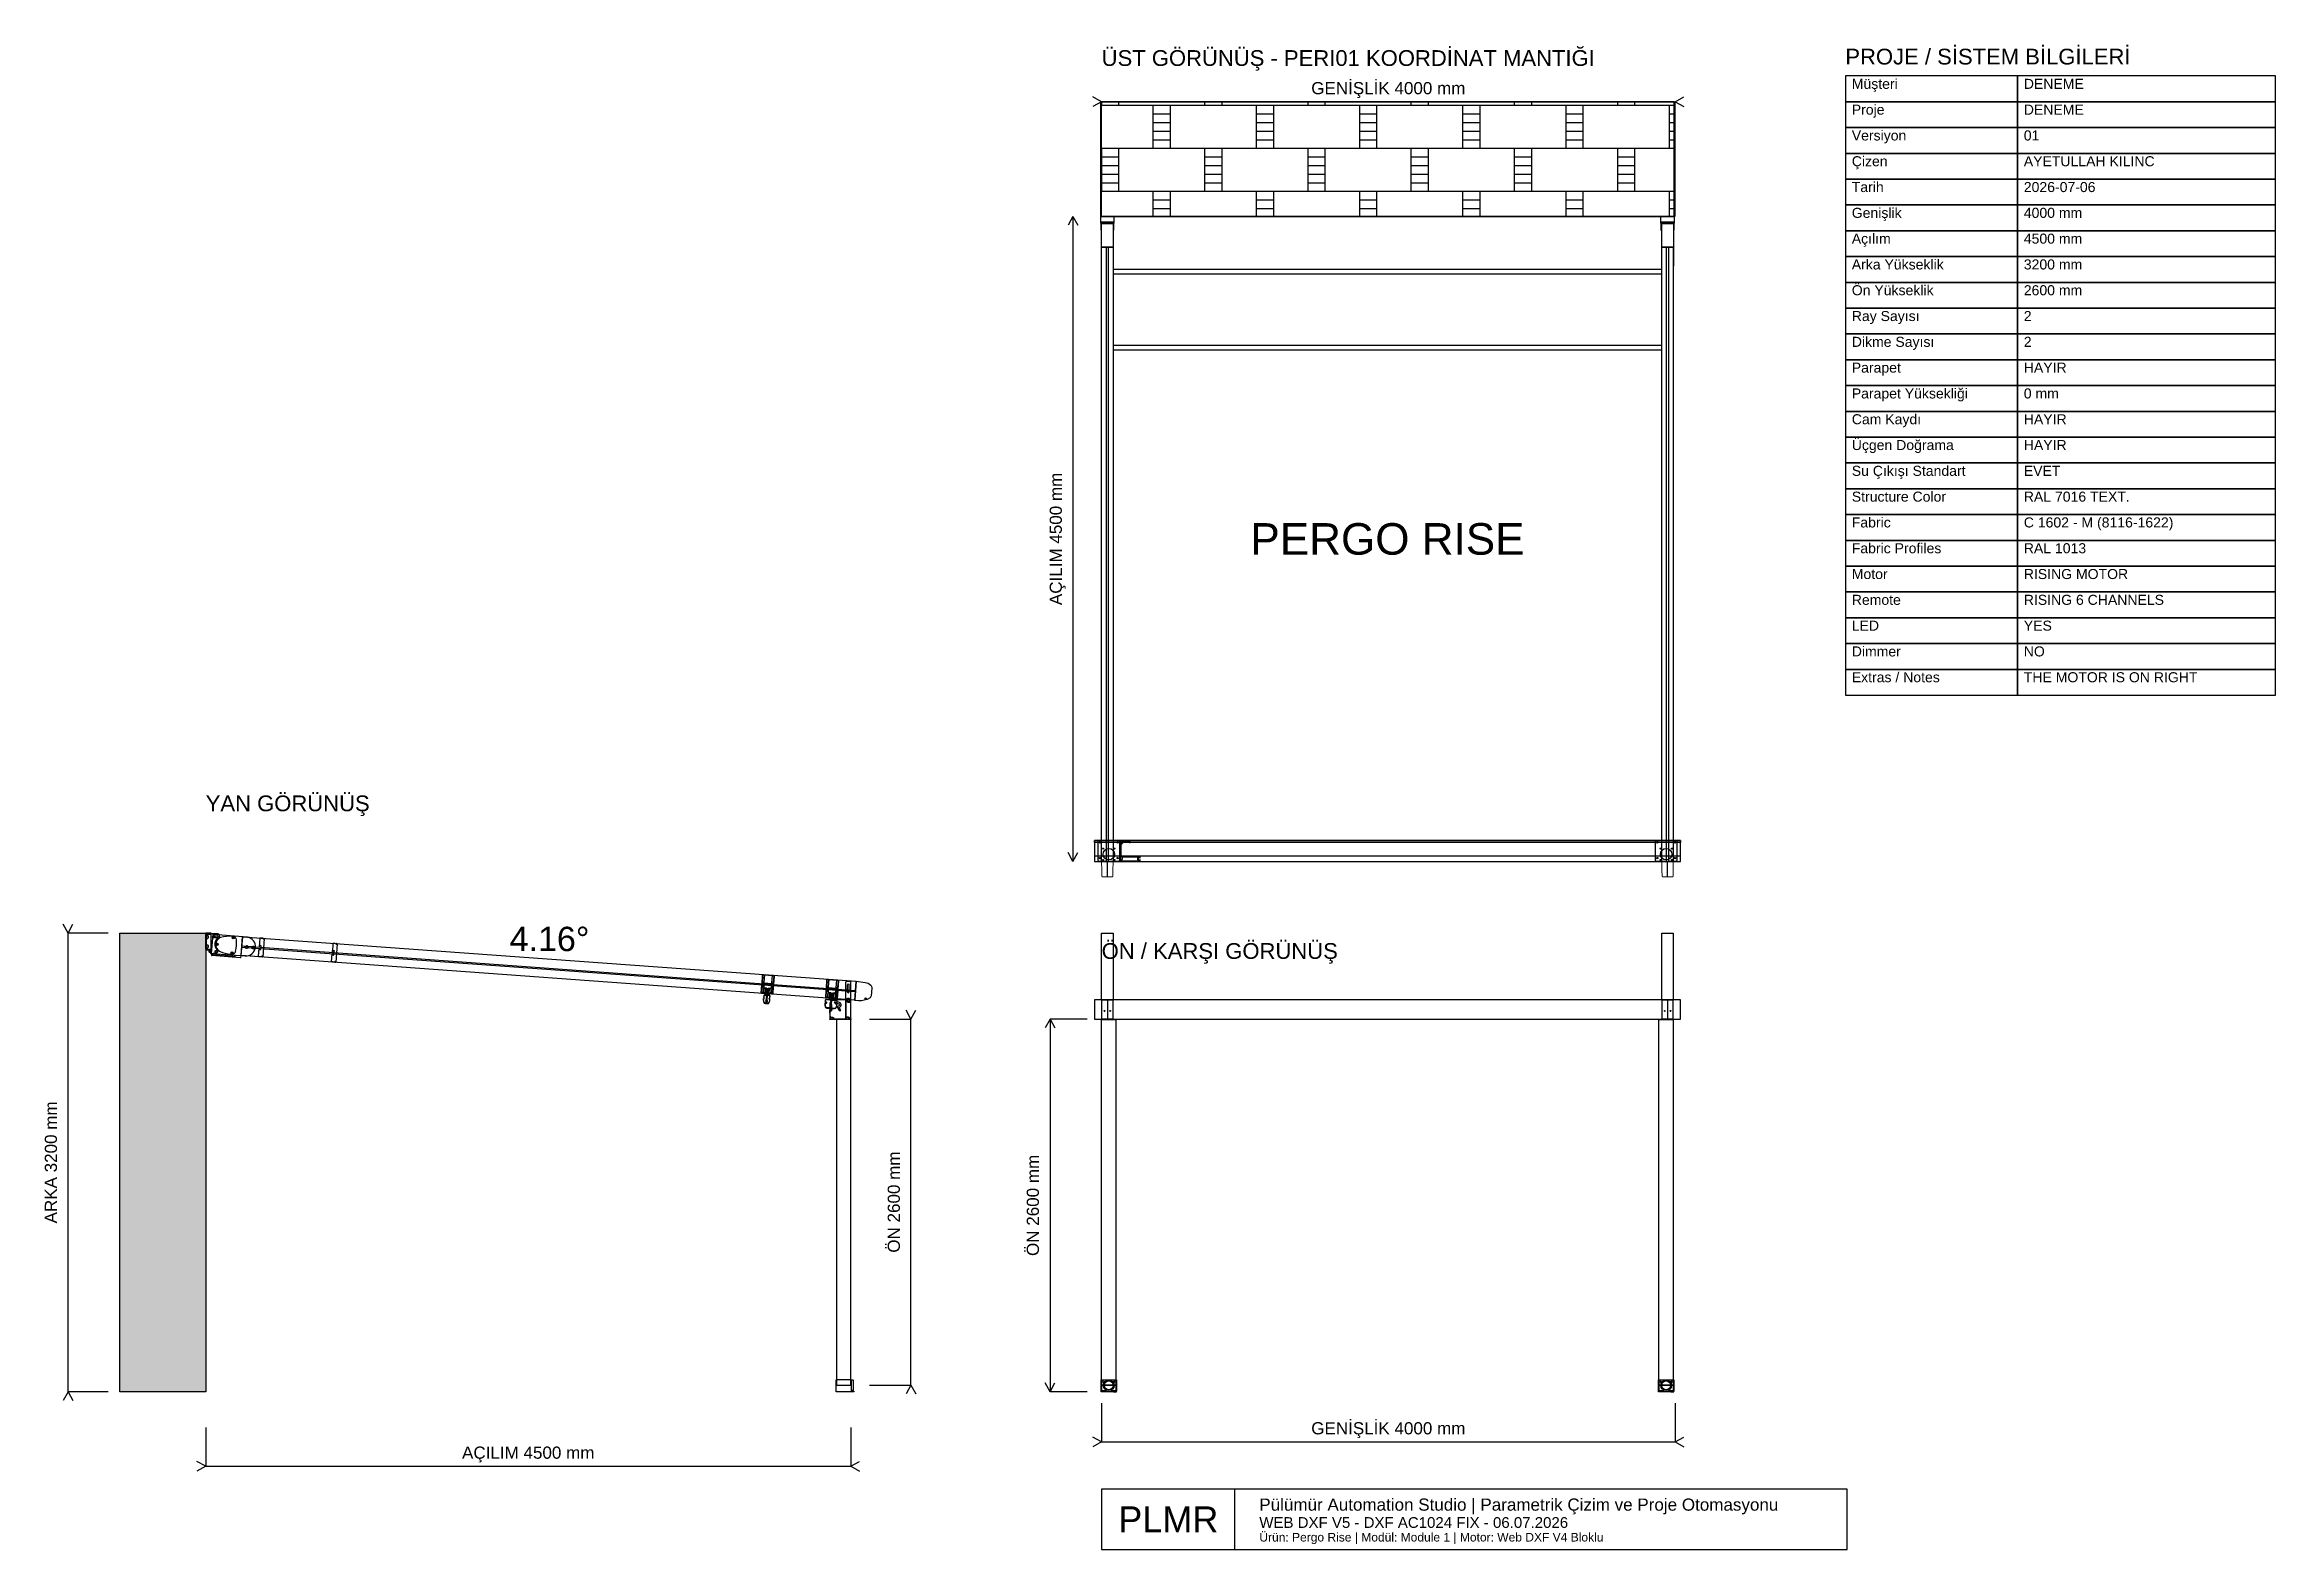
# Model space of a CAD drawing. Header units: millimetres. Extents: x -7074 to 8488, y -9300 to 1199.
import ezdxf
from ezdxf.enums import TextEntityAlignment as Align

# ---------------------------------------------------------------- set-up
doc = ezdxf.new("R2010")
doc.units = ezdxf.units.MM
doc.layers.get('0').update_dxf_attribs({"linetype": 'CONTINUOUS'})
for name, color, linetype in [('BLOCKREF', 8, 'CONTINUOUS'), ('DIM', 1, 'CONTINUOUS'), ('FABRIC', 42, 'CONTINUOUS'), ('POST', 6, 'CONTINUOUS'), ('PROFILE', 1, 'CONTINUOUS'), ('RAY', 5, 'CONTINUOUS'), ('TABLE', 7, 'CONTINUOUS'), ('TEXT', 7, 'CONTINUOUS'), ('TITLE', 7, 'CONTINUOUS'), ('TOPWALL', 19, 'CONTINUOUS'), ('WALL', 8, 'CONTINUOUS')]:
    doc.layers.add(name, color=color, linetype=linetype)
doc.styles.get("Standard").update_dxf_attribs({"font": 'arial.ttf'})

msp = doc.modelspace()

# ---------------------------------------------------------------- texts
at = {"layer": 'DIM', "color": 1}
for s, p in [('GENİŞLİK 4000 mm', (2300, 895)), ('GENİŞLİK 4000 mm', (2300, -8455)), ('AÇILIM 4500 mm', (-3700, -8625))]:
    msp.add_text(s, height=85, dxfattribs=at).set_placement(p, align=Align.MIDDLE_CENTER)
for s, p in [('AÇILIM 4500 mm', (-20, -2250)), ('ARKA 3200 mm', (-7030, -6600)), ('ÖN 2600 mm', (-1150, -6877)), ('ÖN 2600 mm', (-180, -6900))]:
    msp.add_text(s, height=85, rotation=90, dxfattribs=at).set_placement(p, align=Align.MIDDLE_CENTER)
msp.add_text('WEB DXF V5 - DXF AC1024 FIX - 06.07.2026', height=75, dxfattribs=at).set_placement((1400, -9150))
at = {"layer": 'TEXT', "color": 7}
for s, height, p in [('Müşteri', 70, (5533, 890)), ('DENEME', 70, (6733, 890)), ('Proje', 70, (5533, 710)), ('DENEME', 70, (6733, 710)), ('Versiyon', 70, (5533, 530)), ('01', 70, (6733, 530)), ('Çizen', 70, (5533, 350)), ('AYETULLAH KILINC', 70, (6733, 350)), ('Tarih', 70, (5533, 170)), ('2026-07-06', 70, (6733, 170)), ('Genişlik', 70, (5533, -10)), ('4000 mm', 70, (6733, -10)), ('Açılım', 70, (5533, -190)), ('4500 mm', 70, (6733, -190)), ('Arka Yükseklik', 70, (5533, -370)), ('3200 mm', 70, (6733, -370)), ('Ön Yükseklik', 70, (5533, -550)), ('2600 mm', 70, (6733, -550)), ('Ray Sayısı', 70, (5533, -730)), ('2', 70, (6733, -730)), ('Dikme Sayısı', 70, (5533, -910)), ('2', 70, (6733, -910)), ('Parapet', 70, (5533, -1090)), ('HAYIR', 70, (6733, -1090)), ('Parapet Yüksekliği', 70, (5533, -1270)), ('0 mm', 70, (6733, -1270)), ('Cam Kaydı', 70, (5533, -1450)), ('HAYIR', 70, (6733, -1450)), ('Üçgen Doğrama', 70, (5533, -1630)), ('HAYIR', 70, (6733, -1630)), ('Su Çıkışı Standart', 70, (5533, -1810)), ('EVET', 70, (6733, -1810)), ('Structure Color', 70, (5533, -1990)), ('RAL 7016 TEXT.', 70, (6733, -1990)), ('Fabric', 70, (5533, -2170)), ('C 1602 - M (8116-1622)', 70, (6733, -2170)), ('Fabric Profiles', 70, (5533, -2350)), ('RAL 1013', 70, (6733, -2350)), ('Motor', 70, (5533, -2530)), ('RISING MOTOR', 70, (6733, -2530)), ('Remote', 70, (5533, -2710)), ('RISING 6 CHANNELS', 70, (6733, -2710)), ('LED', 70, (5533, -2890)), ('YES', 70, (6733, -2890)), ('Dimmer', 70, (5533, -3070)), ('NO', 70, (6733, -3070)), ('Extras / Notes', 70, (5533, -3250)), ('THE MOTOR IS ON RIGHT', 70, (6733, -3250)), ('Ürün: Pergo Rise | Modül: Module 1 | Motor: Web DXF V4 Bloklu', 60, (1400, -9245))]:
    msp.add_text(s, height=height, dxfattribs=at).set_placement(p)
msp.add_text('4.16°', height=170, dxfattribs=at).set_placement((-3551.670462, -5040.852648), align=Align.MIDDLE_CENTER)
at = {"layer": 'TITLE', "color": 7}
for s, height, p in [('ÜST GÖRÜNÜŞ - PERI01 KOORDİNAT MANTIĞI', 110, (300, 1050)), ('PROJE / SİSTEM BİLGİLERİ', 110, (5488, 1060)), ('YAN GÖRÜNÜŞ', 110, (-5950, -4150)), ('ÖN / KARŞI GÖRÜNÜŞ', 110, (300, -5180)), ('Pülümür Automation Studio | Parametrik Çizim ve Proje Otomasyonu', 85, (1400, -9030))]:
    msp.add_text(s, height=height, dxfattribs=at).set_placement(p)
for s, height, p in [('PERGO RISE', 220, (2294, -2250)), ('PLMR', 180, (765, -9090))]:
    msp.add_text(s, height=height, dxfattribs=at).set_placement(p, align=Align.MIDDLE_CENTER)

# ---------------------------------------------------------------- blocks, each defined once
blk = doc.blocks.new('Duvar Tarama Block')
at = {"transparency": 33554610}
h = blk.add_hatch(dxfattribs=at)
h.set_pattern_fill('BRICK_SPEC', color=0, scale=3, style=0, pattern_type=2)
h.set_pattern_definition([(0, (2338.498, -2553.125), (0, 7.5), []), (90, (2341.498, -2553.125), (-9, 7.5), [7.5, -7.5]), (90, (2338.498, -2553.125), (-9, 7.5), [7.5, -7.5]), (0, (2338.498, -2551.625), (9, 7.5), [3, -15]), (0, (2338.498, -2550.125), (9, 7.5), [3, -15]), (0, (2338.498, -2548.625), (9, 7.5), [3, -15]), (0, (2338.498, -2547.125), (9, 7.5), [3, -15])])
h.paths.add_polyline_path([(-50, -50), (-50, 50), (50, 50), (50, -50)])
at = {"color": 0, "transparency": 33554610}
blk.add_lwpolyline([(-50, -50), (-50, 50), (50, 50), (50, -50)], close=True, dxfattribs=at)
blk = doc.blocks.new('PergoRise Ray Arka Mekanizma Üst Görünüş')
at = {"color": 0, "transparency": 33554559}
for p, q in [((46, 211), (-46, 211)), ((46, 176), (-46, 176)), ((46, 169), (-46, 169)), ((40.5, 0), (-40.5, 0))]:
    blk.add_line(p, q, dxfattribs=at)
for points in [[(46, 215), (46, 169), (-46, 169), (-46, 215)], [(-46, 169), (-46, 118), (-43, 118), (-43, 169)], [(43, 169), (43, 118), (46, 118), (46, 169)]]:
    blk.add_lwpolyline(points, close=True, dxfattribs=at)
at = {"color": 0}
blk.add_lwpolyline([(-40.5, -131), (-40.5, 164.5, -0.4142136), (-38.5, 166.5), (38.5, 166.5, -0.4142136), (40.5, 164.5), (40.5, -131), (43, -131), (43, 164.5, 0.4142136), (38.5, 169), (-38.5, 169, 0.4142136), (-43, 164.5), (-43, -131)], format="xyb", close=True, dxfattribs=at)
blk = doc.blocks.new('PergoRise Ray Kafası Üst Görünüş')
at = {"color": 0}
blk.add_line((0, -104), (0, 0), dxfattribs=at)
at = {"color": 0, "linetype": 'Continuous', "lineweight": 0}
blk.add_line((35, -104), (-35, -104), dxfattribs=at)
blk.add_lwpolyline([(-38, -101, -0.005967), (-38, -95), (-39, -60), (-40, 0, 0.123244), (-37, 0), (37, 0, 0.123244), (40, 0), (39, -60), (38, -95, -0.004298), (38, -101)], format="xyb", dxfattribs=at)
for points, knots in [([(-35, -104), (-35, -104), (-35, -104), (-36, -104), (-36, -104), (-37, -103), (-37, -103), (-37, -102), (-37, -102), (-38, -102), (-38, -102), (-38, -101), (-38, -101), (-38, -101)], [0, 0, 0, 0, 0.049118, 0.236379, 0.393855, 0.530933, 0.650131, 0.751167, 0.831357, 0.88332, 0.92719, 0.987949, 1, 1, 1, 1]), ([(38, -101), (38, -101), (38, -101), (38, -102), (38, -102), (37, -102), (37, -103), (37, -103), (36, -104), (35, -104), (35, -104), (35, -104)], [0, 0, 0, 0, 0.036689, 0.102734, 0.156453, 0.223052, 0.350139, 0.521964, 0.707293, 0.886061, 1, 1, 1, 1])]:
    blk.add_open_spline(points, degree=3, knots=knots, dxfattribs=at)
blk = doc.blocks.new('PergoRise Oluk')
at = {"color": 0, "linetype": 'ByBlock', "lineweight": -2}
for points in [[(-27, 145), (-3, 145), (-66, 145, 0.414214), (-68, 144), (-68, 137, 0.414214), (-67, 137), (-66, 137, 0.414214), (-66, 137), (-66, 143, -0.414214), (-66, 143), (-60, 143, -0.414214), (-60, 143), (-60, 139, 0.414214), (-58, 137), (-56, 137, -0.414214), (-56, 137), (-56, 128, -0.414214), (-56, 128), (-58, 128, 0.414214), (-60, 126), (-60, 122, -0.414214), (-60, 122), (-66, 122, -0.414214), (-66, 122), (-66, 127, 0.414214), (-66, 128), (-67, 128, 0.414214), (-68, 127), (-68, 28, 0.414214), (-67, 27), (-66, 27, 0.414214), (-66, 28), (-66, 33, -0.414214), (-66, 33), (-60, 33, -0.414214), (-60, 33), (-60, 29, 0.414214), (-58, 27), (-56, 27, -0.414214), (-56, 27), (-56, 19, -0.414214), (-56, 18), (-58, 18, 0.414214), (-60, 16), (-60, 13, -0.414214), (-60, 12), (-66, 12, -0.414214), (-66, 13), (-66, 18, 0.414214), (-66, 18), (-67, 18, 0.414214), (-68, 18), (-68, 1, 0.414214), (-66, 0), (66, 0, 0.414214), (67, 1), (67, 13, 0.414214), (67, 13), (66, 13, 0.414214), (66, 13), (66, 7, -0.414214), (65, 7), (60, 7, -0.414214), (60, 7), (60, 11, 0.414214), (57, 13), (52, 13, -0.414214), (52, 13), (52, 17), (52, 18), (52, 18), (52, 22, -0.414214), (52, 23), (57, 23, 0.414214), (60, 25), (60, 28, -0.414214), (60, 28), (65, 28, -0.414214), (66, 28), (66, 23, 0.414214), (66, 23), (67, 23, 0.414214), (67, 23), (67, 30)], [(-55, 139), (-55, 139), (-55, 139, -0.337066), (-54, 137), (-54, 128, -0.414214), (-56, 126), (-57, 126, 0.414214), (-58, 126), (-58, 122, -0.414214), (-60, 120), (-66, 120, 0.414214), (-66, 120), (-66, 36, 0.414214), (-66, 35), (66, 35, -0.414214), (67, 34), (67, 27)], [(-56, 139, 0.205269), (-55, 139, -0.205269), (-56, 139), (-57, 139, -0.31512), (-57, 142), (-57, 141, -0.205269), (-56, 142), (-56, 143, -0.31512), (-54, 142), (-54, 142, -0.205269), (-54, 141), (-52, 140, 0.504433), (-52, 141, 0.116472), (-52, 143, -0.569495), (-52, 143), (-13, 143, -0.570287), (-13, 143, 0.184034), (-13, 140, 0.504433), (-12, 139), (-11, 140, -0.205269), (-11, 141), (-12, 142, -0.31512), (-10, 143), (-10, 142, -0.205269), (-8, 142), (-8, 142, -0.31512), (-8, 139), (-8, 140, -0.205269), (-10, 139), (-10, 138, 0.504433), (-9, 137, 0.051142), (-8, 137, -0.570287), (-8, 137), (-8, 134, 0.414214), (-6, 132), (-3, 132, 0.414214), (-2, 134), (-2, 137, 0.414214), (-2, 137), (-3, 137, 0.414214), (-3, 137), (-3, 134, -0.414214), (-3, 134), (-5, 134, -0.414214), (-6, 134), (-6, 143, -0.414214), (-5, 144), (-3, 144, -0.414214), (-3, 143), (-3, 141, 0.414214), (-3, 140), (-2, 140, 0.414214), (-2, 141), (-2, 144, 0.414214), (-3, 145)]]:
    blk.add_lwpolyline(points, format="xyb", dxfattribs=at)
blk.add_lwpolyline([(-57, 29, -0.414214), (-58, 30), (-58, 33, -0.414214), (-57, 33), (65, 33, -0.414214), (66, 33), (66, 31, -0.414214), (65, 30), (60, 30, 0.414214), (57, 28), (57, 25, -0.414214), (57, 25), (52, 25, 0.414214), (50, 22), (50, 13, 0.278313), (51, 11, -0.36545), (52, 10, 0.272713), (53, 6, 0.504433), (54, 6), (54, 7, -0.205269), (54, 8), (53, 8, -0.323866), (54, 11), (55, 10, -0.205269), (56, 10), (56, 11, -0.323866), (57, 8), (57, 8, -0.205269), (56, 7), (57, 6, 0.325417), (58, 6, -0.284671), (58, 6, 0.197358), (60, 5), (66, 5, -0.414214), (66, 5), (66, 2, -0.414214), (66, 2), (-66, 2, -0.414214), (-66, 2), (-66, 5, -0.526008), (-65, 5, 0.038886), (-65, 5, 0.504433), (-64, 6), (-64, 7, -0.205269), (-65, 7), (-66, 7, -0.31512), (-66, 10), (-66, 9, -0.205269), (-64, 10), (-65, 11, -0.31512), (-62, 10), (-63, 9, -0.205269), (-63, 8), (-61, 7, 0.504433), (-60, 8, 0.143807), (-61, 10, -0.547054), (-60, 10), (-60, 10, 0.414214), (-58, 13), (-58, 16, -0.414214), (-57, 16), (-56, 16, 0.414214), (-54, 19), (-54, 27, 0.414214), (-56, 29)], format="xyb", close=True, dxfattribs=at)
blk = doc.blocks.new('PergoRise Dikme Oluk Bağlantı Üst Görünüş')
at = {"color": 0, "linetype": 'ByBlock', "lineweight": -2}
blk.add_lwpolyline([(-75, 10), (-75, 145), (75, 145), (75, 10, -0.414214), (65, 0), (-65, 0, -0.414214)], format="xyb", close=True, dxfattribs=at)
for centre, radius in [((-62, 133), 4.75), ((-62, 23), 4.75), ((-40, 90), 3.5), ((-40, 10), 3.5), ((0, 50), 40), ((40, 90), 3.5), ((40, 10), 3.5), ((62, 133), 4.75), ((62, 23), 4.75)]:
    blk.add_circle(centre, radius, dxfattribs=at)
blk = doc.blocks.new('PergoRise Ray Kafası Ön Görünüş')
at = {"color": 0, "lineweight": -2, "transparency": 33554559}
for p, q in [((40, 0), (-40, 0)), ((0, 2), (0, -131))]:
    blk.add_line(p, q, dxfattribs=at)
at = {"color": 0, "linetype": 'ByBlock', "lineweight": -2}
blk.add_lwpolyline([(40, -129), (40, 0, 0.414214), (38, 2), (-38, 2, 0.414214), (-40, 0), (-40, -129, 0.414214), (-38, -131), (38, -131, 0.414214)], format="xyb", close=True, dxfattribs=at)
for centre in [(-20, -76), (20, -76)]:
    blk.add_circle(centre, 2.55, dxfattribs=at)
for centre, radius, start, end in [((-20, -76), 2.54, 205.8616, 265.6961), ((-20, -76), 2.55, 265.5238, 325.2373), ((20, -76), 2.55, 214.7627, 274.4762), ((20, -76), 2.54, 274.3039, 334.1384)]:
    blk.add_arc(centre, radius, start, end, dxfattribs=at)
blk = doc.blocks.new('PergoRise Dikme Oluk Bağlantı Karşı Görünüş')
at = {"color": 0, "linetype": 'ByBlock'}
blk.add_lwpolyline([(-75, -3), (-75, 0), (75, 0), (75, -3)], close=True, dxfattribs=at)
blk = doc.blocks.new('PergoRise Dikme Alt Bağlantı Karşı Görünüş')
at = {"color": 0, "linetype": 'ByBlock', "lineweight": -2}
for p, q in [((-52, 38), (51, 38)), ((53, -37), (51, -37))]:
    blk.add_line(p, q, dxfattribs=at)
at = {"color": 0, "lineweight": -2, "transparency": 33554508}
blk.add_line((-52, 0), (51, 0), dxfattribs=at)
at = {"color": 0, "linetype": 'ByBlock', "lineweight": -2}
for points in [[(21, -46), (21, -37), (51, -37), (51, 38), (53, 38), (53, -37), (53, -43, 0.414214), (51, -41), (47, -41), (38, -41), (34, -41, 0.414214), (32, -43), (32, -46), (21, -46), (-21, -46), (-54, -46), (-54, -43)], [(-32, -46), (-32, -43, 0.414214), (-34, -41), (-38, -41), (-48, -41), (-52, -41, 0.414214), (-54, -43), (-54, -37), (-52, -37)]]:
    blk.add_lwpolyline(points, format="xyb", dxfattribs=at)
for points in [[(-54, -37), (-54, 38), (-52, 38), (-52, -37), (-21, -37), (-21, -46)], [(32, -46), (38, -46), (47, -46), (53, -46), (53, -43)]]:
    blk.add_lwpolyline(points, dxfattribs=at)
for centre, radius in [((-39, 24), 4.2), ((0, -1), 37), ((0, -1), 31.2), ((39, 24), 4.2)]:
    blk.add_circle(centre, radius, dxfattribs=at)
blk = doc.blocks.new('PergoRise Dikme Oluk Bağlantı Yan Görünüş')
at = {"color": 0, "linetype": 'ByBlock'}
blk.add_lwpolyline([(0, -145), (-3, -145), (-3, 0), (0, 0)], close=True, dxfattribs=at)
blk = doc.blocks.new('PergoRise Dikme Alt Bağlantı Yan Görünüş')
at = {"color": 0, "linetype": 'ByBlock', "lineweight": -2}
for points in [[(52, 38), (53, 38), (53, -37, 0.414214), (58, -41), (69, -41, -0.414214), (71, -43), (71, -46), (65, -46), (-52, -46), (-53, -46), (-53, 38), (-52, 38)], [(54, -37, -0.357731), (55, -36), (67, -35, 0.404357), (68, -34), (68, -1), (68, 33, 0.404357), (67, 34), (55, 34, -0.404357), (53, 36)]]:
    blk.add_lwpolyline(points, format="xyb", dxfattribs=at)
at = {"color": 0, "lineweight": -2, "transparency": 33554559}
blk.add_lwpolyline([(52, 0), (52, 38), (-52, 38), (-52, 0)], close=True, dxfattribs=at)
blk = doc.blocks.new('PergoRise Oluk Yan Görünüş')
at = {"color": 1, "linetype": 'ByBlock', "lineweight": -2}
for points in [[(-68, 41), (-68, 64), (-68, 1, 0.414214), (-67, 0), (-60, 0, 0.414214), (-59, 0), (-59, 1, 0.414214), (-60, 2), (-65, 2, -0.414214), (-66, 2), (-66, 8, -0.414214), (-65, 8), (-62, 8, 0.414214), (-60, 10), (-60, 12, -0.414214), (-59, 12), (-51, 12, -0.414214), (-51, 12), (-51, 10, 0.414214), (-49, 8), (-45, 8, -0.414214), (-45, 8), (-45, 2, -0.414214), (-45, 2), (-50, 2, 0.414214), (-50, 1), (-50, 0, 0.414214), (-50, 0), (50, 0, 0.414214), (50, 0), (50, 1, 0.414214), (50, 2), (44, 2, -0.414214), (44, 2), (44, 8, -0.414214), (44, 8), (48, 8, 0.414214), (50, 10), (50, 12, -0.414214), (50, 12), (59, 12, -0.414214), (59, 12), (59, 10, 0.414214), (61, 8), (65, 8, -0.414214), (65, 8), (65, 2, -0.414214), (65, 2), (60, 2, 0.414214), (59, 1), (59, 0, 0.414214), (60, 0), (76, 0, 0.414214), (77, 1), (77, 134, 0.414214), (76, 135), (65, 135, 0.414214), (65, 135), (65, 133, 0.414214), (65, 133), (70, 133, -0.414214), (70, 133), (70, 127, -0.414214), (70, 127), (67, 127, 0.414214), (65, 125), (65, 120, -0.414214), (64, 120), (60, 120), (60, 119), (59, 120), (55, 120, -0.414214), (55, 120), (55, 125, 0.414214), (53, 127), (49, 127, -0.414214), (49, 127), (49, 133, -0.414214), (49, 133), (55, 133, 0.414214), (55, 133), (55, 135, 0.414214), (55, 135), (48, 135)], [(-62, 11, 0.205269), (-62, 12, -0.205269), (-62, 11), (-62, 11, -0.31512), (-64, 10), (-64, 11, -0.205269), (-65, 12), (-65, 11, -0.31512), (-65, 14), (-64, 13, -0.205269), (-63, 14), (-63, 15, 0.504433), (-63, 16, 0.116472), (-65, 15, -0.569495), (-66, 16), (-66, 54, -0.570287), (-65, 54, 0.184034), (-62, 54, 0.504433), (-62, 55), (-63, 56, -0.205269), (-64, 56), (-64, 56, -0.31512), (-66, 58), (-65, 58, -0.205269), (-64, 59), (-65, 60, -0.31512), (-62, 60), (-62, 59, -0.205269), (-62, 58), (-60, 58, 0.504433), (-60, 59, 0.051142), (-60, 59, -0.570287), (-60, 60), (-56, 60, 0.414214), (-55, 61), (-55, 64, 0.414214), (-56, 66), (-59, 66, 0.414214), (-59, 66), (-59, 65, 0.414214), (-59, 64), (-57, 64, -0.414214), (-56, 64), (-56, 62, -0.414214), (-57, 62), (-66, 62, -0.414214), (-66, 62), (-66, 64, -0.414214), (-66, 64), (-63, 64, 0.414214), (-63, 65), (-63, 66, 0.414214), (-63, 66), (-66, 66, 0.414214), (-68, 64)], [(-61, 13), (-62, 12), (-61, 13, -0.337066), (-59, 14), (-51, 14, -0.414214), (-49, 12), (-49, 10, 0.414214), (-48, 10), (-45, 10, -0.414214), (-43, 8), (-43, 2, 0.414214), (-42, 2), (42, 2, 0.414214), (42, 2), (42, 134, -0.414214), (43, 135), (50, 135)]]:
    blk.add_lwpolyline(points, format="xyb", dxfattribs=at)
blk.add_lwpolyline([(48, 10, -0.414214), (48, 10), (44, 10, -0.414214), (44, 10), (44, 133, -0.414214), (44, 133), (47, 133, -0.414214), (47, 133), (47, 127, 0.414214), (49, 125), (52, 125, -0.414214), (53, 125), (53, 120, 0.414214), (55, 118), (64, 118, 0.278313), (66, 119, -0.36545), (68, 119, 0.272713), (71, 120, 0.504433), (71, 121), (70, 122, -0.205269), (69, 121), (69, 121, -0.323866), (67, 122), (67, 122, -0.205269), (67, 123), (67, 124, -0.323866), (69, 125), (69, 124, -0.205269), (70, 124), (71, 125, 0.325417), (72, 125, -0.284671), (72, 126, 0.197358), (72, 127), (72, 133, -0.414214), (73, 133), (76, 133, -0.414214), (76, 133), (76, 2, -0.414214), (76, 2), (73, 2, -0.526008), (73, 2, 0.038886), (73, 3, 0.504433), (72, 3), (71, 3, -0.205269), (70, 2), (70, 2, -0.31512), (68, 1), (68, 2, -0.205269), (67, 3), (67, 3, -0.31512), (68, 5), (68, 5, -0.205269), (70, 5), (70, 6, 0.504433), (70, 7, 0.143807), (67, 7, -0.547054), (67, 7), (67, 8, 0.414214), (65, 10), (61, 10, -0.414214), (61, 10), (61, 12, 0.414214), (59, 14), (50, 14, 0.414214), (48, 12)], format="xyb", close=True, dxfattribs=at)
blk = doc.blocks.new('Oluk Fitili')
at = {"color": 0, "linetype": 'ByBlock', "lineweight": -2}
blk.add_lwpolyline([(-1, 39, 0.1502), (-5, 50, -1), (-3, 52, -0.140875), (1, 41), (1, 7), (5, 7), (5, 4), (1, 4), (1, 2), (5, 2), (5, 0), (-5, 0), (-5, 2), (-1, 2), (-1, 4), (-5, 4), (-5, 7), (-1, 7), (-1, 39)], format="xyb", dxfattribs=at)
blk = doc.blocks.new('PergoRise Oluk Yan Kapak')
at = {"color": 0, "linetype": 'ByBlock', "lineweight": -2}
for points in [[(72, 1), (72, 134, 0.414214), (72, 135), (-43, 135, 0.414214), (-73, 105), (-73, 1, 0.414214), (-72, 0), (72, 0, 0.414214)], [(-26, 88), (-8, 59), (3, 59), (-10, 80, -0.510923), (-10, 80, 0.861547), (-14, 118), (-43, 118), (-37, 108), (-18, 108, -0.835807), (-14, 90, -0.080403)]]:
    blk.add_lwpolyline(points, format="xyb", close=True, dxfattribs=at)
for centre in [(-68, 58), (-68, 12), (64, 123), (64, 3)]:
    blk.add_circle(centre, 2.4, dxfattribs=at)
blk = doc.blocks.new('PergoRise Oluk-Ray Bağlantı Aparat Set')
at = {"color": 0, "linetype": 'ByBlock', "lineweight": -2}
for p, q in [((-6, 5), (-6, 11)), ((-3, 5), (-3, 11)), ((3, 5), (3, 11)), ((6, 5), (6, 11))]:
    blk.add_line(p, q, dxfattribs=at)
blk.add_lwpolyline([(10, 127), (-10, 127, 0.414214), (-18, 119), (-18, 0), (18, 0), (18, 119, 0.414214)], format="xyb", close=True, dxfattribs=at)
blk.add_lwpolyline([(-18, 3), (-18, 0), (18, 0), (18, 3)], close=True, dxfattribs=at)
blk.add_lwpolyline([(-6, 5), (-8, 4), (8, 4), (6, 5)], dxfattribs=at)
for points in [[(-8, 4, 0.8391), (-8, 3), (8, 3, 0.8391), (8, 4)], [(-5, 53), (-5, 105, -1), (5, 105), (5, 53)], [(-5, 60), (-5, 53, 1), (5, 53), (5, 60)]]:
    blk.add_lwpolyline(points, format="xyb", dxfattribs=at)
for points in [[(-6, 11), (-5, 11), (-5, 12), (-4, 12)], [(-6, 5), (-5, 6), (-4, 6), (-3, 6), (-3, 5)], [(-3, 5), (-2, 6), (0, 6), (2, 6), (3, 5)], [(3, 11), (3, 11), (4, 12), (4, 12)], [(3, 5), (3, 6), (4, 6), (5, 6), (6, 5)]]:
    blk.add_open_spline(points, degree=3, dxfattribs=at)
for points, knots in [([(-3, 5), (-3, 5), (-4, 5), (-4, 5), (-4, 5), (-5, 5), (-5, 5), (-6, 5), (-6, 5), (-6, 5)], [0, 0, 0, 0, 0.25, 0.25, 0.5, 0.5, 0.75, 0.75, 1, 1, 1, 1]), ([(-6, 5), (-6, 5), (-6, 5), (-6, 5), (-6, 5), (-6, 5)], [0, 0, 0, 0, 0.5, 0.5, 1, 1, 1, 1]), ([(-4, 12), (-4, 12), (-4, 11), (-4, 11), (-4, 11), (-3, 11), (-3, 11), (-3, 11)], [0, 0, 0, 0, 0.25, 0.25, 0.5, 0.5, 1, 1, 1, 1]), ([(-3, 11), (-2, 11), (-2, 11), (-1, 11), (-1, 12), (0, 12)], [0, 0, 0, 0, 0.5, 0.5, 1, 1, 1, 1]), ([(3, 5), (3, 5), (2, 5), (1, 5), (0, 5), (-1, 5), (-1, 5), (-2, 5), (-3, 5), (-3, 5)], [0, 0, 0, 0, 0.25, 0.25, 0.5, 0.5, 0.75, 0.75, 1, 1, 1, 1]), ([(-3, 5), (-3, 5), (-3, 5), (-3, 5), (-3, 5), (-3, 5)], [0, 0, 0, 0, 0.5, 0.5, 1, 1, 1, 1]), ([(0, 12), (0, 12), (1, 11), (2, 11), (2, 11), (3, 11)], [0, 0, 0, 0, 0.5, 0.5, 1, 1, 1, 1]), ([(6, 5), (6, 5), (6, 5), (5, 5), (5, 5), (4, 5), (4, 5), (4, 5), (3, 5), (3, 5)], [0, 0, 0, 0, 0.25, 0.25, 0.5, 0.5, 0.75, 0.75, 1, 1, 1, 1]), ([(3, 5), (3, 5), (3, 5), (3, 5), (3, 5), (3, 5)], [0, 0, 0, 0, 0.5, 0.5, 1, 1, 1, 1]), ([(4, 12), (4, 12), (5, 11), (5, 11), (5, 11), (5, 11), (6, 11), (6, 11)], [0, 0, 0, 0, 0.25, 0.25, 0.5, 0.5, 1, 1, 1, 1]), ([(6, 5), (6, 5), (6, 5), (6, 5), (6, 5), (6, 5)], [0, 0, 0, 0, 0.5, 0.5, 1, 1, 1, 1])]:
    blk.add_open_spline(points, degree=3, knots=knots, dxfattribs=at)
blk = doc.blocks.new('PergoRise Oluk Yan Görünüş Birleştirilmiş')
at = {"color": 8, "transparency": 33554457}
blk.add_lwpolyline([(0, 1), (0, 0), (-1, 0)], dxfattribs=at)
at = {"color": 8}
for name, p in [('PergoRise Oluk-Ray Bağlantı Aparat Set', (-18, 135)), ('PergoRise Oluk Yan Kapak', (-72, 0))]:
    blk.add_blockref(name, p, dxfattribs=at)
at = {"color": 0}
blk.add_blockref('PergoRise Oluk Yan Görünüş', (-77, 0), dxfattribs=at)
at = {"color": 18}
blk.add_blockref('Oluk Fitili', (-139, 62), dxfattribs=at)
blk = doc.blocks.new('PergoRise Ray Duvar Bağlantı Set')
at = {"color": 0, "linetype": 'ByBlock', "lineweight": -2, "transparency": 33554457}
for p in [(0, -8), (8, 0)]:
    blk.add_line(p, (0, 0), dxfattribs=at)
at = {"color": 0, "linetype": 'ByBlock', "lineweight": -2}
for p, q in [((0, -113), (0, -8)), ((36, -5), (3, -5)), ((3, -8), (36, -8)), ((3, -9), (3, -113)), ((3, -14), (5, -14)), ((5, -40), (3, -40)), ((3, -79), (5, -79)), ((5, -105), (3, -105)), ((3, -113), (33, -113)), ((3, -116), (33, -116)), ((5, -40), (5, -14)), ((5, -17), (14, -17)), ((5, -38), (14, -38)), ((5, -82), (5, -79)), ((5, -105), (5, -82)), ((5, -82), (14, -82)), ((5, -103), (14, -103)), ((14, -17), (14, -38)), ((14, -20), (19, -20)), ((19, -34), (14, -34)), ((14, -82), (14, -103)), ((14, -86), (19, -86)), ((19, -99), (14, -99)), ((19, -34), (19, -20)), ((19, -99), (19, -86)), ((23, -119), (24, -119)), ((23, -122), (24, -121)), ((31, -118), (24, -118)), ((30, -121), (24, -121)), ((30, -123), (24, -123)), ((30, -131), (24, -131)), ((30, -135), (24, -135)), ((33, -117), (33, -142)), ((33, -142), (36, -142)), ((36, -4), (36, -142)), ((36, -4), (84, -4)), ((36, -142), (53, -142)), ((73, -139), (53, -142)), ((61, -20), (82, -20)), ((61, -31), (81, -31))]:
    blk.add_line(p, q, dxfattribs=at)
for points in [[(39, -4), (39, -3, 0.414214), (36, 0), (8, 0, 0.414214), (5, -3), (5, -5)], [(37, -4), (37, -3, 0.414214), (36, -3), (8, -3, 0.414214), (7, -3), (7, -5)], [(31, -121), (32, -118, -0.8391), (33, -118)], [(33, -138, -0.8391), (32, -138), (31, -136)]]:
    blk.add_lwpolyline(points, format="xyb", dxfattribs=at)
blk.add_circle((72, -129), 6.5, dxfattribs=at)
for centre, radius, start, end in [((3, -8), 3, 90, 180), ((3, -113), 3, 180, 270), ((3, -9), 0.3, 90, 180), ((3, -14), 0.3, 90, 180), ((3, -40), 0.3, 180, 270), ((3, -79), 0.3, 90, 180), ((3, -105), 0.3, 180, 270), ((3, -111), 0.3, 180, 270), ((3, -113), 0.3, 180, 270), ((5, -14), 0.3, 0, 90), ((5, -40), 0.3, 270, 0), ((5, -79), 0.3, 0, 90), ((5, -105), 0.3, 270, 0), ((33, -116), 3, 0, 90), ((33, -117), 0.3, 0, 90), ((51, -27), 5.5, 102.0505, 282.0505), ((73, -128), 109, 96.3526, 102.0505), ((73, -128), 97.8, 96.6271, 102.0505), ((118, -77), 54.5, 120.4212, 226.2711), ((71, -126), 13.3, 277.9684, 46.2711), ((81, -25), 5.5, 265.1481, 85.1481), ((84, -18), 13.6, 300.4212, 90)]:
    blk.add_arc(centre, radius, start, end, dxfattribs=at)
for points, knots in [([(24, -118), (24, -118), (24, -119), (23, -119), (23, -119), (23, -120)], [0, 0, 0, 0, 0.5, 0.5, 1, 1, 1, 1]), ([(23, -120), (23, -120), (23, -120), (24, -120), (24, -121)], [0, 0, 0, 0, 0.079038, 1, 1, 1, 1]), ([(24, -121), (24, -121), (24, -121), (23, -121), (23, -122), (23, -122)], [0, 0, 0, 0, 0.5, 0.5, 1, 1, 1, 1]), ([(23, -122), (23, -122), (23, -122), (23, -122), (23, -122), (24, -123), (24, -123), (24, -123)], [0, 0, 0, 0, 0.25, 0.25, 0.5, 0.5, 1, 1, 1, 1]), ([(23, -127), (23, -126), (23, -126), (24, -124), (24, -124), (24, -123)], [0, 0, 0, 0, 0.5, 0.5, 1, 1, 1, 1]), ([(24, -131), (24, -130), (24, -129), (23, -128), (23, -127), (23, -127)], [0, 0, 0, 0, 0.5, 0.5, 1, 1, 1, 1]), ([(24, -131), (24, -131), (24, -131), (23, -132), (23, -133), (23, -133)], [0, 0, 0, 0, 0.5, 0.5, 1, 1, 1, 1]), ([(23, -133), (23, -133), (23, -133), (23, -134), (23, -134), (24, -135), (24, -135), (24, -135)], [0, 0, 0, 0, 0.25, 0.25, 0.5, 0.5, 1, 1, 1, 1]), ([(30, -121), (30, -121), (30, -121), (31, -120), (31, -120), (31, -120)], [0, 0, 0, 0, 0.5, 0.5, 1, 1, 1, 1]), ([(31, -123), (31, -123), (30, -122), (30, -121), (31, -121), (31, -121)], [0, 0, 0, 0, 0.185355, 0.931948, 1, 1, 1, 1]), ([(31, -131), (31, -130), (31, -129), (30, -128), (30, -127), (30, -126), (30, -125), (31, -124), (31, -123), (31, -123)], [0, 0, 0, 0, 0.25, 0.25, 0.5, 0.5, 0.75, 0.75, 1, 1, 1, 1]), ([(30, -123), (30, -123), (31, -123), (31, -123), (31, -123), (31, -123)], [0, 0, 0, 0, 0.5, 0.5, 1, 1, 1, 1]), ([(31, -136), (31, -135), (31, -135), (30, -134), (30, -134), (30, -133), (30, -132), (31, -132), (31, -131), (31, -131)], [0, 0, 0, 0, 0.25, 0.25, 0.5, 0.5, 0.75, 0.75, 1, 1, 1, 1]), ([(30, -131), (30, -131), (31, -131), (31, -131), (31, -131), (31, -131)], [0, 0, 0, 0, 0.5, 0.5, 1, 1, 1, 1]), ([(30, -135), (30, -135), (31, -135), (31, -136), (31, -136), (31, -136)], [0, 0, 0, 0, 0.5, 0.5, 1, 1, 1, 1])]:
    blk.add_open_spline(points, degree=3, knots=knots, dxfattribs=at)
blk = doc.blocks.new('PergoRise Ray Arka Mekanizma Yan Görünüş')
at = {"color": 0, "linetype": 'ByBlock', "lineweight": -2}
for p, q in [((-29, -16), (-29, 119)), ((-29, 119), (212, 119)), ((3, 54), (1, 52)), ((1, 52), (2, 49)), ((2, 49), (5, 49)), ((5, 54), (3, 54)), ((7, 51), (5, 54)), ((5, 49), (7, 51)), ((112, 108), (110, 105)), ((110, 105), (111, 103)), ((112, 0), (110, -2)), ((111, 103), (114, 102)), ((115, 107), (112, 108)), ((115, 0), (112, 0)), ((114, 102), (116, 105)), ((116, 105), (115, 107)), ((116, -2), (115, 0)), ((178, -14), (178, 117)), ((212, 119), (212, 116)), ((-29, -16), (206, -16)), ((-29, -16), (-29, -28)), ((174, -31), (-26, -31)), ((39, -23), (41, -23)), ((110, -2), (111, -5)), ((111, -5), (114, -5)), ((114, -5), (116, -2)), ((177, -28), (177, -16))]:
    blk.add_line(p, q, dxfattribs=at)
for centre, radius in [((-21, 101), 6.5), ((0, 0), 6.5), ((4, 51), 7.75), ((113, 105), 7.75), ((113, -2), 7.75), ((212, 46), 10.4), ((212, 46), 9.91), ((258, 46), 10.4), ((258, 46), 9.91), ((-25, -26), 2.6), ((-12, -26), 2.6), ((1, -26), 2.6), ((14, -26), 2.6), ((27, -26), 2.6), ((40, -26), 2.6), ((53, -26), 2.6), ((66, -26), 2.6), ((79, -26), 2.6), ((92, -26), 2.6), ((105, -26), 2.6), ((118, -26), 2.6), ((131, -26), 2.6)]:
    blk.add_circle(centre, radius, dxfattribs=at)
for centre, radius, start, end in [((47, 51), 52.5, 115.1113, 244.8887), ((0, 0), 6.5, 16.5728, 316.5728), ((4, 51), 2.5, 84.4687, 24.4687), ((4, 51), 2.5, 24.4687, 84.4687), ((108, -131), 245, 90.1323, 109.931), ((108, 234), 245, 250.069, 269.8677), ((108, 84), 30, 12.5238, 90.1323), ((108, 19), 30, 269.8677, 347.4762), ((113, 105), 2.5, 84.4687, 24.4687), ((113, -2), 2.5, 84.4687, 24.4687), ((113, 105), 2.5, 24.4687, 84.4687), ((113, -2), 2.5, 24.4687, 84.4687), ((-73, 51), 213, 349.5283, 10.4717), ((206, 50), 66, 270, 84.7841), ((212, 46), 6.5, 76.5728, 16.5728), ((212, 46), 6.5, 16.5728, 76.5728), ((258, 46), 6.5, 316.5728, 256.5728), ((258, 46), 6.5, 256.5728, 316.5728), ((-26, -28), 3, 180, 270), ((174, -28), 3, 270, 360)]:
    blk.add_arc(centre, radius, start, end, dxfattribs=at)
for points, knots in [([(210, 54), (209, 53), (209, 53), (208, 52), (208, 52), (207, 51), (206, 50), (205, 49), (205, 49), (204, 48)], [0, 0, 0, 0, 0.25, 0.25, 0.5, 0.5, 0.75, 0.75, 1, 1, 1, 1]), ([(205, 48), (205, 48), (205, 48), (205, 48), (204, 48), (204, 48)], [0, 0, 0, 0, 0.5, 0.5, 1, 1, 1, 1]), ([(204, 48), (205, 48), (205, 47), (205, 46), (205, 45), (206, 44), (206, 43), (206, 42), (206, 41), (207, 40)], [0, 0, 0, 0, 0.25, 0.25, 0.5, 0.5, 0.75, 0.75, 1, 1, 1, 1]), ([(205, 48), (205, 48), (206, 49), (207, 50), (207, 50), (207, 51)], [0, 0, 0, 0, 0.5, 0.5, 1, 1, 1, 1]), ([(206, 44), (206, 45), (206, 46), (205, 47), (205, 47), (205, 48)], [0, 0, 0, 0, 0.5, 0.5, 1, 1, 1, 1]), ([(207, 41), (207, 41), (207, 42), (206, 43), (206, 44), (206, 44)], [0, 0, 0, 0, 0.5, 0.5, 1, 1, 1, 1]), ([(207, 51), (208, 51), (208, 51), (208, 52), (209, 52), (209, 53), (210, 53), (210, 53)], [0, 0, 0, 0, 0.25, 0.25, 0.5, 0.5, 1, 1, 1, 1]), ([(211, 40), (210, 40), (210, 40), (209, 40), (209, 40), (208, 41), (208, 41), (207, 41)], [0, 0, 0, 0, 0.25, 0.25, 0.5, 0.5, 1, 1, 1, 1]), ([(207, 41), (207, 41), (207, 41), (207, 41), (207, 41), (207, 40)], [0, 0, 0, 0, 0.5, 0.5, 1, 1, 1, 1]), ([(207, 40), (207, 40), (208, 40), (209, 40), (210, 40), (211, 39), (212, 39), (213, 39), (214, 39), (214, 39)], [0, 0, 0, 0, 0.25, 0.25, 0.5, 0.5, 0.75, 0.75, 1, 1, 1, 1]), ([(218, 52), (217, 52), (216, 52), (215, 53), (214, 53), (213, 53), (212, 53), (211, 54), (211, 54), (210, 54)], [0, 0, 0, 0, 0.25, 0.25, 0.5, 0.5, 0.75, 0.75, 1, 1, 1, 1]), ([(210, 53), (210, 53), (210, 54), (210, 54), (210, 54), (210, 54)], [0, 0, 0, 0, 0.5, 0.5, 1, 1, 1, 1]), ([(210, 53), (211, 53), (211, 53), (212, 53), (213, 53), (214, 53)], [0, 0, 0, 0, 0.5, 0.5, 1, 1, 1, 1]), ([(214, 39), (214, 39), (213, 39), (212, 40), (211, 40), (211, 40)], [0, 0, 0, 0, 0.5, 0.5, 1, 1, 1, 1]), ([(214, 53), (214, 53), (214, 52), (215, 52), (215, 52), (216, 52), (217, 52), (217, 52)], [0, 0, 0, 0, 0.25, 0.25, 0.5, 0.5, 1, 1, 1, 1]), ([(214, 39), (215, 39), (215, 40), (216, 41), (217, 41), (218, 42), (218, 43), (219, 43), (219, 44), (220, 44)], [0, 0, 0, 0, 0.25, 0.25, 0.5, 0.5, 0.75, 0.75, 1, 1, 1, 1]), ([(217, 42), (217, 42), (216, 41), (216, 41), (216, 41), (215, 40), (215, 40), (214, 39)], [0, 0, 0, 0, 0.25, 0.25, 0.5, 0.5, 1, 1, 1, 1]), ([(214, 39), (214, 39), (214, 39), (214, 39), (214, 39), (214, 39)], [0, 0, 0, 0, 0.5, 0.5, 1, 1, 1, 1]), ([(218, 48), (218, 49), (218, 49), (218, 51), (217, 51), (217, 52)], [0, 0, 0, 0, 0.5, 0.5, 1, 1, 1, 1]), ([(217, 52), (217, 52), (217, 52), (217, 52), (218, 52), (218, 52)], [0, 0, 0, 0, 0.5, 0.5, 1, 1, 1, 1]), ([(219, 45), (219, 44), (219, 44), (218, 43), (217, 42), (217, 42)], [0, 0, 0, 0, 0.5, 0.5, 1, 1, 1, 1]), ([(220, 44), (220, 45), (220, 46), (219, 47), (219, 48), (219, 49), (218, 50), (218, 51), (218, 51), (218, 52)], [0, 0, 0, 0, 0.25, 0.25, 0.5, 0.5, 0.75, 0.75, 1, 1, 1, 1]), ([(219, 45), (219, 45), (219, 46), (219, 47), (219, 48), (218, 48)], [0, 0, 0, 0, 0.5, 0.5, 1, 1, 1, 1]), ([(219, 45), (219, 45), (220, 45), (220, 45), (220, 44), (220, 44)], [0, 0, 0, 0, 0.5, 0.5, 1, 1, 1, 1]), ([(256, 54), (255, 53), (255, 53), (254, 52), (253, 52), (253, 51), (252, 50), (251, 49), (251, 49), (250, 48)], [0, 0, 0, 0, 0.25, 0.25, 0.5, 0.5, 0.75, 0.75, 1, 1, 1, 1]), ([(251, 48), (251, 48), (251, 48), (250, 48), (250, 48), (250, 48)], [0, 0, 0, 0, 0.5, 0.5, 1, 1, 1, 1]), ([(250, 48), (250, 48), (251, 47), (251, 46), (251, 45), (252, 44), (252, 43), (252, 42), (252, 41), (253, 40)], [0, 0, 0, 0, 0.25, 0.25, 0.5, 0.5, 0.75, 0.75, 1, 1, 1, 1]), ([(251, 48), (251, 48), (252, 49), (252, 50), (253, 50), (253, 51)], [0, 0, 0, 0, 0.5, 0.5, 1, 1, 1, 1]), ([(252, 44), (252, 45), (251, 46), (251, 47), (251, 47), (251, 48)], [0, 0, 0, 0, 0.5, 0.5, 1, 1, 1, 1]), ([(253, 41), (253, 41), (252, 42), (252, 43), (252, 44), (252, 44)], [0, 0, 0, 0, 0.5, 0.5, 1, 1, 1, 1]), ([(253, 51), (253, 51), (254, 51), (254, 52), (254, 52), (255, 53), (255, 53), (256, 53)], [0, 0, 0, 0, 0.25, 0.25, 0.5, 0.5, 1, 1, 1, 1]), ([(256, 40), (256, 40), (256, 40), (255, 40), (255, 40), (254, 41), (253, 41), (253, 41)], [0, 0, 0, 0, 0.25, 0.25, 0.5, 0.5, 1, 1, 1, 1]), ([(253, 41), (253, 41), (253, 41), (253, 41), (253, 41), (253, 40)], [0, 0, 0, 0, 0.5, 0.5, 1, 1, 1, 1]), ([(253, 40), (253, 40), (254, 40), (255, 40), (256, 40), (257, 39), (258, 39), (259, 39), (260, 39), (260, 39)], [0, 0, 0, 0, 0.25, 0.25, 0.5, 0.5, 0.75, 0.75, 1, 1, 1, 1]), ([(263, 52), (263, 52), (262, 52), (261, 53), (260, 53), (259, 53), (258, 53), (257, 54), (256, 54), (256, 54)], [0, 0, 0, 0, 0.25, 0.25, 0.5, 0.5, 0.75, 0.75, 1, 1, 1, 1]), ([(256, 53), (256, 53), (256, 54), (256, 54), (256, 54), (256, 54)], [0, 0, 0, 0, 0.5, 0.5, 1, 1, 1, 1]), ([(256, 53), (256, 53), (257, 53), (258, 53), (259, 53), (260, 53)], [0, 0, 0, 0, 0.5, 0.5, 1, 1, 1, 1]), ([(260, 39), (260, 39), (259, 39), (258, 40), (257, 40), (256, 40)], [0, 0, 0, 0, 0.5, 0.5, 1, 1, 1, 1]), ([(260, 53), (260, 53), (260, 52), (261, 52), (261, 52), (262, 52), (263, 52), (263, 52)], [0, 0, 0, 0, 0.25, 0.25, 0.5, 0.5, 1, 1, 1, 1]), ([(260, 39), (261, 39), (261, 40), (262, 41), (263, 41), (263, 42), (264, 43), (265, 43), (265, 44), (266, 44)], [0, 0, 0, 0, 0.25, 0.25, 0.5, 0.5, 0.75, 0.75, 1, 1, 1, 1]), ([(263, 42), (262, 42), (262, 41), (262, 41), (262, 41), (261, 40), (261, 40), (260, 39)], [0, 0, 0, 0, 0.25, 0.25, 0.5, 0.5, 1, 1, 1, 1]), ([(260, 39), (260, 39), (260, 39), (260, 39), (260, 39), (260, 39)], [0, 0, 0, 0, 0.5, 0.5, 1, 1, 1, 1]), ([(264, 48), (264, 49), (264, 49), (264, 51), (263, 51), (263, 52)], [0, 0, 0, 0, 0.5, 0.5, 1, 1, 1, 1]), ([(263, 52), (263, 52), (263, 52), (263, 52), (263, 52), (263, 52)], [0, 0, 0, 0, 0.5, 0.5, 1, 1, 1, 1]), ([(266, 44), (266, 45), (265, 46), (265, 47), (265, 48), (264, 49), (264, 50), (264, 51), (264, 51), (263, 52)], [0, 0, 0, 0, 0.25, 0.25, 0.5, 0.5, 0.75, 0.75, 1, 1, 1, 1]), ([(265, 45), (265, 44), (264, 44), (264, 43), (263, 42), (263, 42)], [0, 0, 0, 0, 0.5, 0.5, 1, 1, 1, 1]), ([(265, 45), (265, 45), (265, 46), (265, 47), (264, 48), (264, 48)], [0, 0, 0, 0, 0.5, 0.5, 1, 1, 1, 1]), ([(265, 45), (265, 45), (265, 45), (266, 45), (266, 44), (266, 44)], [0, 0, 0, 0, 0.5, 0.5, 1, 1, 1, 1])]:
    blk.add_open_spline(points, degree=3, knots=knots, dxfattribs=at)
blk = doc.blocks.new('PergoRise Ray Kafası Yan Görünüş')
at = {"color": 0, "linetype": 'ByBlock', "lineweight": -2}
blk.add_lwpolyline([(110, -94, -0.250496), (101, -111, -0.143871), (26, -134), (0, -134), (0, 0), (62, -3, -0.186978), (102, -20, -0.178828), (111, -39), (110, -94)], format="xyb", dxfattribs=at)
blk.add_circle((73, -116), 5, dxfattribs=at)
blk = doc.blocks.new('PergoRise Çatı Kayıt Profili')
at = {"color": 0, "transparency": 33554457}
for p in [(-2, 0), (0, 2)]:
    blk.add_line(p, (0, 0), dxfattribs=at)
at = {"color": 0, "linetype": 'ByBlock', "lineweight": -2}
for points in [[(-2, 126), (-2, 126), (-7, 126, -0.414214), (-8, 126), (-8, 128, -0.414214), (-7, 129), (-6, 129, 0.414214), (-6, 129), (-6, 130, 0.414214), (-6, 130), (-9, 130, 0.326611), (-10, 129, 0.731225), (-11, 129, 0.731225), (-13, 129, 0.731225), (-14, 129, 0.731225), (-16, 129, 0.731225), (-17, 129, 0.731225), (-19, 129, 0.731225), (-20, 129, 0.731225), (-22, 129, 0.731225), (-23, 129, 0.731225), (-25, 129, 0.326611), (-26, 130), (-28, 130, 0.414214), (-30, 128), (-30, 71), (-30, 71, 0.998792), (-29, 71), (-29, 79, -0.414214), (-28, 80), (-19, 80, -0.414214), (-19, 79), (-19, 70), (-19, 69, 0.293053), (-19, 69), (-19, 68, -0.293053), (-19, 68), (-19, 68, 0.293053), (-19, 67), (-19, 67, -0.293053), (-19, 66), (-19, 66, 0.295343), (-19, 66), (-19, 65, -0.297636), (-19, 65)], [(-2, 4), (-2, 4), (-7, 4, 0.414214), (-8, 4), (-8, 2, 0.414214), (-7, 1), (-6, 1, -0.414214), (-6, 1), (-6, 0, -0.414214), (-6, 0), (-9, 0, -0.326611), (-10, 1, -0.731225), (-11, 1, -0.731225), (-13, 1, -0.731225), (-14, 1, -0.731225), (-16, 1, -0.731225), (-17, 1, -0.731225), (-19, 1, -0.731225), (-20, 1, -0.731225), (-22, 1, -0.731225), (-23, 1, -0.731225), (-25, 1, -0.326611), (-26, 0), (-28, 0, -0.414214), (-30, 2), (-30, 59), (-30, 59, -0.998792), (-29, 59), (-29, 51, 0.414214), (-28, 50), (-19, 50, 0.414214), (-19, 51), (-19, 60), (-19, 61, -0.293053), (-19, 61), (-19, 62, 0.293053), (-19, 62), (-19, 62, -0.293053), (-19, 63), (-19, 63, 0.293053), (-19, 64), (-19, 64, -0.295343), (-19, 64), (-19, 65, 0.297636), (-19, 65)], [(-7, 126), (-7, 126), (-2, 126, 0.414214), (-1, 126), (-1, 128, 0.414214), (-2, 129), (-3, 129, -0.414214), (-3, 129), (-3, 130, -0.414214), (-3, 130), (-2, 130, -0.414214), (0, 128), (0, 65), (0, 2, -0.414214), (-2, 0), (-3, 0, -0.414214), (-3, 0), (-3, 1, -0.414214), (-3, 1), (-2, 1, 0.414214), (-1, 2), (-1, 4, 0.414214), (-2, 4), (-7, 4), (-7, 4)]]:
    blk.add_lwpolyline(points, format="xyb", dxfattribs=at)
for points in [[(-30, 105), (-30, 106), (-30, 106)], [(-30, 25), (-30, 24), (-30, 24)], [(-29, 105), (-29, 106), (-29, 106)], [(-29, 74), (-29, 73), (-29, 73)], [(-29, 56), (-29, 57), (-29, 57)], [(-29, 25), (-29, 24), (-29, 24)], [(-23, 81), (-21, 81), (-21, 81)], [(-23, 80), (-21, 80), (-21, 80)], [(-23, 50), (-21, 50), (-21, 50)], [(-23, 49), (-21, 49), (-21, 49)], [(-19, 74), (-19, 73), (-19, 73)], [(-19, 56), (-19, 57), (-19, 57)], [(-9, 66), (-8, 66), (-8, 66)], [(-9, 64), (-8, 64), (-8, 64)], [(-5, 126), (-6, 126), (-6, 126)], [(-5, 124), (-6, 124), (-6, 124)], [(-5, 6), (-6, 6), (-6, 6)], [(-5, 4), (-6, 4), (-6, 4)], [(-2, 130), (-3, 130), (-3, 130)], [(-2, 0), (-3, 0), (-3, 0)], [(-1, 94), (-1, 95), (-1, 95)], [(-1, 36), (-1, 35), (-1, 35)]]:
    blk.add_lwpolyline(points, dxfattribs=at)
blk = doc.blocks.new('PergoRise Ray Profili')
at = {"color": 0, "linetype": 'ByBlock', "lineweight": -2}
for points in [[(-29, -68, -0.414214), (-29, -67), (-28, -67, 0.414214), (-28, -67), (-29, -66, -0.414214), (-29, -66), (-28, -65, 0.414214), (-28, -65), (-29, -65, -0.414214), (-29, -64), (-28, -64, 0.198912), (-28, -64), (-28, -56, 0.414214), (-29, -55), (-38, -55, 0.414214), (-38, -55), (-38, -63, -0.414214), (-39, -63), (-40, -63, -0.414214), (-40, -63), (-40, -4, -0.414214), (-35, 1), (-1, 1, -0.198912), (0, 1), (0, 1), (0, 1, -0.198912), (1, 1), (35, 1, -0.414214), (40, -4), (40, -63, -0.414214), (40, -63), (39, -63, -0.414214), (38, -63), (38, -55, 0.414214), (38, -55), (29, -55, 0.414214), (28, -56), (28, -64, 0.198912), (28, -64), (29, -64, -0.414214), (29, -65), (28, -65, 0.414214), (28, -65), (29, -66, -0.414214), (29, -66), (28, -67, 0.414214), (28, -67), (29, -67, -0.414214), (29, -68), (28, -68), (29, -69, -0.414214), (29, -69), (28, -70, 0.414214), (28, -70), (29, -70, -0.414214), (29, -71), (28, -71, 0.414214), (28, -71), (29, -72, -0.414214), (29, -72), (28, -73, 0.198912), (28, -73), (28, -82), (38, -82, 0.414214), (38, -81), (38, -74, -0.414214), (39, -73), (40, -73, -0.414214), (40, -74), (40, -128, -0.414214), (38, -130), (36, -130, -0.414214), (35, -129), (35, -128, -0.414214), (36, -128), (38, -128), (38, -124), (28, -124), (28, -128), (31, -128, -0.414214), (32, -128), (32, -129, -0.414214), (31, -130), (7, -130, -0.414214), (7, -129), (7, -127, 0.331679), (7, -127, -0.745356), (7, -127, 0.331679), (7, -127), (7, -125, -0.414214), (7, -125), (8, -125, -0.414214), (8, -125), (8, -128, 0.414214), (9, -128), (19, -128, 0.315299), (20, -127), (21, -124, -1), (23, -125), (22, -127, 0.520567), (23, -128), (25, -128, 0.414214), (27, -126), (27, -103), (23, -92), (7, -92, -1), (7, -91), (23, -91), (27, -81), (27, -61, 0.414214), (26, -60), (-26, -60, 0.414214), (-27, -61), (-27, -81), (-23, -91), (-7, -91, -1), (-7, -92), (-23, -92), (-27, -103), (-27, -126, 0.414214), (-25, -128), (-23, -128, 0.520567), (-22, -127), (-23, -125, -1), (-21, -124), (-20, -127, 0.315299), (-19, -128), (-9, -128, 0.414214), (-8, -128), (-8, -125, -0.414214), (-8, -125), (-7, -125, -0.414214), (-7, -125), (-7, -127, 0.331679), (-7, -127, -0.745356), (-7, -127, 0.331679), (-7, -127), (-7, -129, -0.414214), (-7, -130), (-31, -130, -0.414214), (-32, -129), (-32, -128, -0.414214), (-31, -128), (-28, -128), (-28, -124), (-38, -124), (-38, -128), (-36, -128, -0.414214), (-35, -128), (-35, -129, -0.414214), (-36, -130), (-38, -130, -0.414214), (-40, -128), (-40, -74, -0.414214), (-40, -73), (-39, -73, -0.414214), (-38, -74), (-38, -81, 0.414214), (-38, -82), (-28, -82), (-28, -73, 0.198912), (-28, -73), (-29, -72, -0.414214), (-29, -72), (-28, -71, 0.414214), (-28, -71), (-29, -71, -0.414214), (-29, -70), (-28, -70, 0.414214), (-28, -70), (-29, -69, -0.414214), (-29, -69), (-28, -68)], [(-28, -52, -0.414214), (-29, -53), (-37, -53, -0.414214), (-38, -52), (-38, -3, -0.213422), (-37, -1, -0.184483), (-35, 0), (-29, 0, -0.414214), (-28, -1)], [(27, -1), (27, -57, -0.414214), (26, -58), (-26, -58, -0.414214), (-27, -57), (-27, -1, -0.414214), (-26, 0), (26, 0, -0.414214)], [(29, -53, -0.414214), (28, -52), (28, -1, -0.414214), (29, 0), (35, 0, -0.184476), (37, -1, -0.213431), (38, -3), (38, -52, -0.414214), (37, -53)], [(-37, -84), (-28, -84, -0.315299), (-27, -84), (-25, -91, -0.176327), (-25, -92), (-28, -102), (-28, -122, -0.414214), (-29, -123), (-37, -123, -0.414214), (-38, -122), (-38, -85, -0.414214)], [(37, -84), (28, -84, 0.315299), (27, -84), (25, -91, 0.176327), (25, -92), (28, -102), (28, -122, 0.414214), (29, -123), (37, -123, 0.414214), (38, -122), (38, -85, 0.414214)]]:
    blk.add_lwpolyline(points, format="xyb", close=True, dxfattribs=at)
blk = doc.blocks.new('Kumaş Profili Sızdırmazlık Contası')
at = {"color": 0, "linetype": 'ByBlock', "lineweight": -2}
blk.add_lwpolyline([(-20, -1), (-20, 0), (20, 0), (20, -1)], close=True, dxfattribs=at)
blk = doc.blocks.new('PergoRise Kalın Kumaş Profili Yan Görünüş')
at = {"color": 0, "linetype": 'ByBlock', "lineweight": -2}
for points in [[(-3, 4), (-39, 4, 0.198912), (-39, 4), (-41, 3, 0.198912), (-41, 2), (-41, 0, 0.171688), (-41, -4, -0.171688), (-41, -7, 0.171688), (-41, -11), (-41, -16, 1.000208), (-40, -16), (-40, -14), (-36, -14, -1), (-36, -23), (-40, -23), (-40, -21, 0.99958), (-41, -21), (-41, -31), (-40, -42, 0.400819), (-26, -56), (-26, -56, 0.17169), (-23, -56, -0.17169), (-19, -56, 0.17169), (-16, -56), (-15, -56, 0.129333), (-8, -54, -0.263067), (8, -54, 0.129333), (15, -56), (16, -56, 0.17169), (19, -56, -0.17169), (23, -56, 0.17169), (26, -56), (26, -56, 0.400819), (40, -42), (41, -31), (41, -21, 0.99958), (39, -21), (39, -23), (36, -23, -1), (36, -14), (39, -14), (39, -16, 1.000208), (41, -16), (41, -11, 0.171688), (41, -7, -0.171688), (41, -4, 0.171688), (41, 0), (41, 2, 0.198912), (41, 3), (39, 4, 0.198912), (39, 4), (3, 4, 1.000208), (3, 3), (4, 3), (4, 0, -1), (-4, 0), (-4, 3), (-3, 3, 1.000208)], [(-39, 2), (-39, 3, -0.198912), (-38, 3), (-6, 3), (-6, 0, 1), (6, 0), (6, 3), (38, 3, -0.198912), (39, 3), (39, 2, -0.198912), (39, 2), (39, -13), (36, -13, 1), (36, -24), (39, -24), (39, -31), (39, -42, -0.400819), (26, -54), (16, -54, -0.276485), (4, -47, 0.276485), (3, -47), (3, -47, 0.557593), (2, -47, 0.050348), (4, -50, -0.700186), (3, -51, 0.104157), (-3, -51, -0.700186), (-4, -50, 0.050348), (-2, -47, 0.557593), (-3, -47), (-3, -47, 0.276485), (-4, -47, -0.276485), (-16, -54), (-26, -54, -0.400819), (-39, -42), (-40, -31), (-40, -24), (-36, -24, 1), (-36, -13), (-40, -13), (-40, 2, -0.198912)]]:
    blk.add_lwpolyline(points, format="xyb", close=True, dxfattribs=at)
blk = doc.blocks.new('PergoRise Çekici Araba')
at = {"color": 0, "linetype": 'ByBlock', "lineweight": -2}
for p, q in [((-8, -8), (-9, -8)), ((-9, -27), (-8, -27)), ((-6, -82), (-6, -83)), ((-5, -84), (-5, -84)), ((-5, -85), (-5, -85)), ((-5, -86), (-5, -86)), ((-5, -87), (-5, -87)), ((-5, -88), (-5, -88)), ((-5, -89), (-5, -89)), ((-5, -90), (-5, -90)), ((-5, -91), (-5, -91)), ((-5, -92), (-5, -92)), ((-5, -93), (-5, -93)), ((-5, -94), (-5, -94)), ((-5, -95), (-5, -95)), ((-4, -46), (-4, -81)), ((-4, -46), (4, -46)), ((-4, -84), (-4, -84)), ((-4, -85), (-4, -85)), ((-4, -86), (-4, -86)), ((-4, -87), (-4, -87)), ((-4, -88), (-4, -88)), ((-4, -89), (-4, -89)), ((-4, -90), (-4, -90)), ((-4, -91), (-4, -92)), ((-4, -92), (-4, -93)), ((-4, -93), (-4, -94)), ((-4, -95), (-4, -95)), ((4, -81), (4, -46)), ((4, -84), (4, -84)), ((4, -84), (4, -84)), ((4, -85), (4, -85)), ((4, -86), (4, -86)), ((4, -87), (4, -87)), ((4, -88), (4, -88)), ((4, -89), (4, -89)), ((4, -90), (4, -90)), ((4, -91), (4, -91)), ((4, -92), (4, -92)), ((4, -93), (4, -93)), ((4, -94), (4, -94)), ((4, -95), (4, -96)), ((9, -8), (8, -8)), ((8, -27), (9, -27))]:
    blk.add_line(p, q, dxfattribs=at)
for points in [[(-9, -3, 1), (-15, -3), (-15, -32, 1), (-9, -32)], [(15, -3, 1), (9, -3), (9, -23), (9, -32, 1), (15, -32)], [(-5, -81), (5, -81, -0.414214), (6, -82), (-6, -82, -0.414214)]]:
    blk.add_lwpolyline(points, format="xyb", close=True, dxfattribs=at)
for points in [[(-5, -2), (-5, 0), (5, 0), (5, -2)], [(11, -46), (3, -46), (3, -2), (5, -2), (5, -40), (11, -40)], [(5, -84), (5, -84)], [(5, -85), (5, -85)], [(5, -86), (5, -86)], [(5, -87), (5, -87)], [(5, -88), (5, -88)], [(5, -90), (5, -89)], [(5, -91), (5, -90)], [(5, -92), (5, -91)], [(5, -93), (5, -92)], [(5, -94), (5, -93)], [(5, -95), (5, -94)]]:
    blk.add_lwpolyline(points, close=True, dxfattribs=at)
for points in [[(-3, -46), (-11, -46), (-11, -40), (-5, -40), (-5, -2), (-3, -2), (-3, -46), (3, -46)], [(-5, -4), (-8, -4), (-8, -30), (-5, -30)], [(-4, -96), (-4, -96), (4, -96), (5, -96), (5, -95), (5, -95)], [(5, -95), (4, -95), (4, -95)], [(5, -30), (8, -30), (8, -4), (5, -4)]]:
    blk.add_lwpolyline(points, dxfattribs=at)
blk.add_lwpolyline([(6, -82), (6, -83), (-6, -83, 0.414214), (-5, -84), (5, -84, 0.414214), (6, -83)], format="xyb", dxfattribs=at)
for points, knots in [([(-5, -84), (-5, -84), (-4, -84), (-4, -84), (-4, -84)], [0, 0, 0, 0, 0.508072, 1, 1, 1, 1]), ([(-4, -84), (-4, -84), (-4, -84), (-5, -85), (-5, -85)], [0, 0, 0, 0, 0.499956, 1, 1, 1, 1]), ([(-5, -85), (-5, -85), (-5, -85), (-5, -85), (-4, -85), (-3, -85), (-2, -85), (-1, -85), (0, -85), (1, -85), (2, -85), (3, -84), (4, -84), (5, -84), (5, -84), (5, -84)], [0, 0, 0, 0, 0.018175, 0.099522, 0.182285, 0.263631, 0.344978, 0.427741, 0.509088, 0.590435, 0.673197, 0.754544, 0.835891, 0.918653, 1, 1, 1, 1]), ([(-5, -84), (-5, -84), (-5, -84), (-5, -84), (-4, -84), (-3, -84), (-3, -84), (-2, -84), (-2, -84)], [0, 0, 0, 0, 0.047024, 0.257487, 0.471613, 0.682077, 0.839492, 1, 1, 1, 1]), ([(-5, -85), (-5, -85), (-5, -85), (-4, -85), (-3, -84), (-2, -84), (-1, -84), (0, -84), (1, -84), (2, -84), (3, -84), (4, -84), (5, -84), (5, -84), (5, -84), (5, -84)], [0, 0, 0, 0, 0.06122, 0.141425, 0.220258, 0.299091, 0.379296, 0.45813, 0.536963, 0.617168, 0.696001, 0.774835, 0.85504, 0.933873, 1, 1, 1, 1]), ([(-5, -85), (-5, -85), (-4, -85), (-4, -85), (-4, -85)], [0, 0, 0, 0, 0.508072, 1, 1, 1, 1]), ([(-4, -85), (-4, -85), (-4, -85), (-5, -86), (-5, -86)], [0, 0, 0, 0, 0.499956, 1, 1, 1, 1]), ([(-5, -86), (-5, -86), (-5, -86), (-5, -86), (-4, -86), (-3, -86), (-2, -86), (-1, -86), (0, -86), (1, -86), (2, -86), (3, -85), (4, -85), (5, -85), (5, -85), (5, -85)], [0, 0, 0, 0, 0.018175, 0.099522, 0.182285, 0.263631, 0.344978, 0.427741, 0.509088, 0.590435, 0.673197, 0.754544, 0.835891, 0.918653, 1, 1, 1, 1]), ([(-5, -86), (-5, -86), (-5, -86), (-4, -86), (-3, -85), (-2, -85), (-1, -85), (0, -85), (1, -85), (2, -85), (3, -85), (4, -85), (5, -85), (5, -85), (5, -85), (5, -85)], [0, 0, 0, 0, 0.06122, 0.141425, 0.220258, 0.299091, 0.379296, 0.45813, 0.536963, 0.617168, 0.696001, 0.774835, 0.85504, 0.933873, 1, 1, 1, 1]), ([(-5, -86), (-5, -86), (-4, -86), (-4, -86), (-4, -86)], [0, 0, 0, 0, 0.508072, 1, 1, 1, 1]), ([(-4, -86), (-4, -86), (-4, -86), (-5, -87), (-5, -87)], [0, 0, 0, 0, 0.499956, 1, 1, 1, 1]), ([(-5, -87), (-5, -87), (-5, -87), (-5, -87), (-4, -87), (-3, -87), (-2, -87), (-1, -87), (0, -87), (1, -87), (2, -87), (3, -87), (4, -86), (5, -86), (5, -86), (5, -86)], [0, 0, 0, 0, 0.018175, 0.099522, 0.182285, 0.263631, 0.344978, 0.427741, 0.509088, 0.590435, 0.673197, 0.754544, 0.835891, 0.918653, 1, 1, 1, 1]), ([(-5, -87), (-5, -87), (-5, -87), (-4, -87), (-3, -87), (-2, -86), (-1, -86), (0, -86), (1, -86), (2, -86), (3, -86), (4, -86), (5, -86), (5, -86), (5, -86), (5, -86)], [0, 0, 0, 0, 0.06122, 0.141425, 0.220258, 0.299091, 0.379296, 0.45813, 0.536963, 0.617168, 0.696001, 0.774835, 0.85504, 0.933873, 1, 1, 1, 1]), ([(-5, -87), (-5, -87), (-4, -87), (-4, -87), (-4, -87)], [0, 0, 0, 0, 0.508072, 1, 1, 1, 1]), ([(-4, -87), (-4, -87), (-4, -88), (-5, -88), (-5, -88)], [0, 0, 0, 0, 0.499956, 1, 1, 1, 1]), ([(-5, -88), (-5, -88), (-5, -88), (-5, -88), (-4, -88), (-3, -88), (-2, -88), (-1, -88), (0, -88), (1, -88), (2, -88), (3, -88), (4, -88), (5, -87), (5, -87), (5, -87)], [0, 0, 0, 0, 0.018175, 0.099522, 0.182285, 0.263631, 0.344978, 0.427741, 0.509088, 0.590435, 0.673197, 0.754544, 0.835891, 0.918653, 1, 1, 1, 1]), ([(-5, -88), (-5, -88), (-5, -88), (-4, -88), (-3, -88), (-2, -88), (-1, -87), (0, -87), (1, -87), (2, -87), (3, -87), (4, -87), (5, -87), (5, -87), (5, -87), (5, -87)], [0, 0, 0, 0, 0.06122, 0.141425, 0.220258, 0.299091, 0.379296, 0.45813, 0.536963, 0.617168, 0.696001, 0.774835, 0.85504, 0.933873, 1, 1, 1, 1]), ([(-5, -88), (-5, -88), (-4, -88), (-4, -88), (-4, -88)], [0, 0, 0, 0, 0.508072, 1, 1, 1, 1]), ([(-4, -88), (-4, -88), (-4, -89), (-5, -89), (-5, -89)], [0, 0, 0, 0, 0.499956, 1, 1, 1, 1]), ([(-5, -89), (-5, -89), (-5, -89), (-5, -89), (-4, -89), (-3, -89), (-2, -89), (-1, -89), (0, -89), (1, -89), (2, -89), (3, -89), (4, -89), (5, -89), (5, -88), (5, -88)], [0, 0, 0, 0, 0.018175, 0.099522, 0.182285, 0.263631, 0.344978, 0.427741, 0.509088, 0.590435, 0.673197, 0.754544, 0.835891, 0.918653, 1, 1, 1, 1]), ([(-5, -89), (-5, -89), (-5, -89), (-4, -89), (-3, -89), (-2, -89), (-1, -89), (0, -88), (1, -88), (2, -88), (3, -88), (4, -88), (5, -88), (5, -88), (5, -88), (5, -88)], [0, 0, 0, 0, 0.06122, 0.141425, 0.220258, 0.299091, 0.379296, 0.45813, 0.536963, 0.617168, 0.696001, 0.774835, 0.85504, 0.933873, 1, 1, 1, 1]), ([(-5, -89), (-5, -89), (-4, -89), (-4, -89), (-4, -89)], [0, 0, 0, 0, 0.508072, 1, 1, 1, 1]), ([(-4, -89), (-4, -89), (-4, -90), (-5, -90), (-5, -90)], [0, 0, 0, 0, 0.499956, 1, 1, 1, 1]), ([(-5, -90), (-5, -90), (-5, -90), (-4, -90), (-3, -90), (-2, -90), (-1, -90), (0, -90), (1, -89), (2, -89), (3, -89), (4, -89), (5, -89), (5, -89), (5, -89), (5, -89)], [0, 0, 0, 0, 0.06122, 0.141425, 0.220258, 0.299091, 0.379296, 0.45813, 0.536963, 0.617168, 0.696001, 0.774835, 0.85504, 0.933873, 1, 1, 1, 1]), ([(-5, -90), (-5, -90), (-4, -90), (-4, -90), (-4, -90)], [0, 0, 0, 0, 0.508072, 1, 1, 1, 1]), ([(-4, -90), (-4, -91), (-4, -91), (-5, -91), (-5, -91)], [0, 0, 0, 0, 0.499956, 1, 1, 1, 1]), ([(-5, -90), (-5, -90), (-5, -90), (-5, -90), (-4, -90), (-3, -90), (-2, -90), (-1, -90), (0, -90), (1, -90), (2, -90), (3, -90), (4, -90), (5, -90), (5, -90), (5, -90)], [0, 0, 0, 0, 0.018175, 0.099522, 0.182285, 0.263631, 0.344978, 0.427741, 0.509088, 0.590435, 0.673197, 0.754544, 0.835891, 0.918653, 1, 1, 1, 1]), ([(-5, -91), (-5, -91), (-5, -91), (-4, -91), (-3, -91), (-2, -91), (-1, -91), (0, -91), (1, -91), (2, -90), (3, -90), (4, -90), (5, -90), (5, -90), (5, -90), (5, -90)], [0, 0, 0, 0, 0.06122, 0.141425, 0.220258, 0.299091, 0.379296, 0.45813, 0.536963, 0.617168, 0.696001, 0.774835, 0.85504, 0.933873, 1, 1, 1, 1]), ([(-5, -91), (-5, -91), (-4, -91), (-4, -91), (-4, -91)], [0, 0, 0, 0, 0.508072, 1, 1, 1, 1]), ([(-5, -91), (-5, -91), (-5, -91), (-5, -91), (-4, -91), (-3, -91), (-2, -91), (-1, -91), (0, -91), (1, -91), (2, -91), (3, -91), (4, -91), (5, -91), (5, -91), (5, -91)], [0, 0, 0, 0, 0.018175, 0.099522, 0.182285, 0.263631, 0.344978, 0.427741, 0.509088, 0.590435, 0.673197, 0.754544, 0.835891, 0.918653, 1, 1, 1, 1]), ([(-5, -92), (-5, -92), (-5, -92), (-4, -92), (-3, -92), (-2, -92), (-1, -92), (0, -92), (1, -92), (2, -92), (3, -91), (4, -91), (5, -91), (5, -91), (5, -91), (5, -91)], [0, 0, 0, 0, 0.06122, 0.141425, 0.220258, 0.299091, 0.379296, 0.45813, 0.536963, 0.617168, 0.696001, 0.774835, 0.85504, 0.933873, 1, 1, 1, 1]), ([(-5, -92), (-5, -92), (-4, -92), (-4, -92), (-4, -92)], [0, 0, 0, 0, 0.508072, 1, 1, 1, 1]), ([(-4, -92), (-4, -92), (-4, -92), (-5, -92), (-5, -92)], [0, 0, 0, 0, 0.499956, 1, 1, 1, 1]), ([(-5, -92), (-5, -92), (-5, -92), (-5, -92), (-4, -92), (-3, -92), (-2, -92), (-1, -92), (0, -92), (1, -92), (2, -92), (3, -92), (4, -92), (5, -92), (5, -92), (5, -92)], [0, 0, 0, 0, 0.018175, 0.099522, 0.182285, 0.263631, 0.344978, 0.427741, 0.509088, 0.590435, 0.673197, 0.754544, 0.835891, 0.918653, 1, 1, 1, 1]), ([(-5, -93), (-5, -93), (-5, -93), (-4, -93), (-3, -93), (-2, -93), (-1, -93), (0, -93), (1, -93), (2, -93), (3, -92), (4, -92), (5, -92), (5, -92), (5, -92), (5, -92)], [0, 0, 0, 0, 0.06122, 0.141425, 0.220258, 0.299091, 0.379296, 0.45813, 0.536963, 0.617168, 0.696001, 0.774835, 0.85504, 0.933873, 1, 1, 1, 1]), ([(-5, -93), (-5, -93), (-4, -93), (-4, -93), (-4, -93)], [0, 0, 0, 0, 0.508072, 1, 1, 1, 1]), ([(-4, -93), (-4, -93), (-4, -93), (-5, -93), (-5, -93)], [0, 0, 0, 0, 0.499956, 1, 1, 1, 1]), ([(-5, -93), (-5, -93), (-5, -93), (-5, -93), (-4, -93), (-3, -93), (-2, -93), (-1, -93), (0, -93), (1, -93), (2, -93), (3, -93), (4, -93), (5, -93), (5, -93), (5, -93)], [0, 0, 0, 0, 0.018175, 0.099522, 0.182285, 0.263631, 0.344978, 0.427741, 0.509088, 0.590435, 0.673197, 0.754544, 0.835891, 0.918653, 1, 1, 1, 1]), ([(-5, -94), (-5, -94), (-5, -94), (-4, -94), (-3, -94), (-2, -94), (-1, -94), (0, -94), (1, -94), (2, -94), (3, -94), (4, -93), (5, -93), (5, -93), (5, -93), (5, -93)], [0, 0, 0, 0, 0.06122, 0.141425, 0.220258, 0.299091, 0.379296, 0.45813, 0.536963, 0.617168, 0.696001, 0.774835, 0.85504, 0.933873, 1, 1, 1, 1]), ([(-5, -94), (-5, -94), (-4, -94), (-4, -94), (-4, -95)], [0, 0, 0, 0, 0.508072, 1, 1, 1, 1]), ([(-4, -94), (-4, -94), (-4, -94), (-5, -94), (-5, -94)], [0, 0, 0, 0, 0.499956, 1, 1, 1, 1]), ([(-5, -94), (-5, -94), (-5, -94), (-5, -94), (-4, -94), (-3, -94), (-2, -94), (-1, -94), (0, -94), (1, -94), (2, -94), (3, -94), (4, -94), (5, -94), (5, -94), (5, -94)], [0, 0, 0, 0, 0.018175, 0.099522, 0.182285, 0.263631, 0.344978, 0.427741, 0.509088, 0.590435, 0.673197, 0.754544, 0.835891, 0.918653, 1, 1, 1, 1]), ([(-5, -95), (-5, -95), (-5, -95), (-4, -95), (-3, -95), (-2, -95), (-1, -95), (0, -95), (1, -95), (2, -95), (3, -95), (4, -95), (5, -94), (5, -94), (5, -94), (5, -94)], [0, 0, 0, 0, 0.077469, 0.156286, 0.233754, 0.311223, 0.39004, 0.467509, 0.544977, 0.623794, 0.701263, 0.778732, 0.857549, 0.935017, 1, 1, 1, 1]), ([(-5, -95), (-5, -95), (-4, -95), (-4, -96), (-4, -96)], [0, 0, 0, 0, 0.508072, 1, 1, 1, 1]), ([(-4, -95), (-4, -95), (-4, -95), (-5, -95), (-5, -95)], [0, 0, 0, 0, 0.499956, 1, 1, 1, 1]), ([(-5, -95), (-5, -95), (-5, -95), (-5, -95), (-4, -95), (-3, -95), (-2, -95), (-1, -95), (0, -95), (1, -95), (2, -95), (3, -95), (4, -95), (5, -95), (5, -95), (5, -95)], [0, 0, 0, 0, 0.018175, 0.099522, 0.182285, 0.263631, 0.344978, 0.427741, 0.509088, 0.590435, 0.673197, 0.754544, 0.835891, 0.918653, 1, 1, 1, 1]), ([(-4, -84), (-4, -84), (-4, -84), (-4, -84), (-3, -84), (-2, -84), (-1, -84), (0, -84), (1, -84), (2, -84), (3, -84), (4, -84), (4, -84), (4, -84), (4, -84)], [0, 0, 0, 0, 0.089152, 0.179856, 0.269008, 0.35816, 0.448865, 0.538017, 0.627169, 0.717873, 0.807025, 0.896177, 0.986881, 1, 1, 1, 1]), ([(-4, -84), (-4, -84), (-4, -84), (-4, -84), (-3, -84), (-2, -84), (-1, -84), (0, -84), (1, -84), (2, -84), (3, -84), (4, -84), (4, -84), (4, -84), (4, -84)], [0, 0, 0, 0, 0.063492, 0.149566, 0.234168, 0.318769, 0.404844, 0.489445, 0.574047, 0.660121, 0.744723, 0.829324, 0.915399, 1, 1, 1, 1]), ([(-4, -85), (-4, -85), (-4, -85), (-4, -85), (-3, -85), (-2, -85), (-1, -85), (0, -85), (1, -85), (2, -85), (3, -85), (4, -85), (4, -85), (4, -85), (4, -85)], [0, 0, 0, 0, 0.089152, 0.179856, 0.269008, 0.35816, 0.448865, 0.538017, 0.627169, 0.717873, 0.807025, 0.896177, 0.986881, 1, 1, 1, 1]), ([(-4, -85), (-4, -85), (-4, -85), (-4, -85), (-3, -85), (-2, -85), (-1, -85), (0, -85), (1, -85), (2, -85), (3, -85), (4, -85), (4, -85), (4, -85), (4, -85)], [0, 0, 0, 0, 0.063492, 0.149566, 0.234168, 0.318769, 0.404844, 0.489445, 0.574047, 0.660121, 0.744723, 0.829324, 0.915399, 1, 1, 1, 1]), ([(-4, -86), (-4, -86), (-4, -86), (-4, -86), (-3, -86), (-2, -86), (-1, -86), (0, -86), (1, -86), (2, -86), (3, -86), (4, -86), (4, -86), (4, -86), (4, -86)], [0, 0, 0, 0, 0.089152, 0.179856, 0.269008, 0.35816, 0.448865, 0.538017, 0.627169, 0.717873, 0.807025, 0.896177, 0.986881, 1, 1, 1, 1]), ([(-4, -86), (-4, -86), (-4, -86), (-4, -86), (-3, -86), (-2, -86), (-1, -86), (0, -86), (1, -86), (2, -86), (3, -86), (4, -86), (4, -86), (4, -86), (4, -86)], [0, 0, 0, 0, 0.063492, 0.149566, 0.234168, 0.318769, 0.404844, 0.489445, 0.574047, 0.660121, 0.744723, 0.829324, 0.915399, 1, 1, 1, 1]), ([(-4, -87), (-4, -87), (-4, -87), (-4, -87), (-3, -87), (-2, -87), (-1, -87), (0, -87), (1, -87), (2, -87), (3, -87), (4, -87), (4, -87), (4, -87), (4, -87)], [0, 0, 0, 0, 0.089152, 0.179856, 0.269008, 0.35816, 0.448865, 0.538017, 0.627169, 0.717873, 0.807025, 0.896177, 0.986881, 1, 1, 1, 1]), ([(-4, -87), (-4, -87), (-4, -87), (-4, -87), (-3, -87), (-2, -87), (-1, -87), (0, -87), (1, -87), (2, -87), (3, -87), (4, -87), (4, -87), (4, -87), (4, -87)], [0, 0, 0, 0, 0.063492, 0.149566, 0.234168, 0.318769, 0.404844, 0.489445, 0.574047, 0.660121, 0.744723, 0.829324, 0.915399, 1, 1, 1, 1]), ([(-4, -88), (-4, -88), (-4, -88), (-4, -88), (-3, -88), (-2, -88), (-1, -88), (0, -88), (1, -88), (2, -88), (3, -88), (4, -88), (4, -88), (4, -88), (4, -88)], [0, 0, 0, 0, 0.089152, 0.179856, 0.269008, 0.35816, 0.448865, 0.538017, 0.627169, 0.717873, 0.807025, 0.896177, 0.986881, 1, 1, 1, 1]), ([(-4, -88), (-4, -88), (-4, -88), (-4, -88), (-3, -88), (-2, -88), (-1, -88), (0, -88), (1, -88), (2, -88), (3, -88), (4, -88), (4, -88), (4, -88), (4, -88)], [0, 0, 0, 0, 0.063492, 0.149566, 0.234168, 0.318769, 0.404844, 0.489445, 0.574047, 0.660121, 0.744723, 0.829324, 0.915399, 1, 1, 1, 1]), ([(-4, -89), (-4, -89), (-4, -89), (-4, -89), (-3, -89), (-2, -89), (-1, -89), (0, -89), (1, -89), (2, -89), (3, -89), (4, -89), (4, -89), (4, -89), (4, -89)], [0, 0, 0, 0, 0.089152, 0.179856, 0.269008, 0.35816, 0.448865, 0.538017, 0.627169, 0.717873, 0.807025, 0.896177, 0.986881, 1, 1, 1, 1]), ([(-4, -89), (-4, -89), (-4, -89), (-4, -89), (-3, -89), (-2, -89), (-1, -89), (0, -89), (1, -89), (2, -89), (3, -89), (4, -89), (4, -89), (4, -89), (4, -89)], [0, 0, 0, 0, 0.063492, 0.149566, 0.234168, 0.318769, 0.404844, 0.489445, 0.574047, 0.660121, 0.744723, 0.829324, 0.915399, 1, 1, 1, 1]), ([(-4, -90), (-4, -90), (-4, -90), (-4, -90), (-3, -90), (-2, -90), (-1, -90), (0, -90), (1, -90), (2, -90), (3, -90), (4, -90), (4, -90), (4, -90), (4, -90)], [0, 0, 0, 0, 0.089152, 0.179856, 0.269008, 0.35816, 0.448865, 0.538017, 0.627169, 0.717873, 0.807025, 0.896177, 0.986881, 1, 1, 1, 1]), ([(-4, -90), (-4, -90), (-4, -90), (-4, -90), (-3, -90), (-2, -90), (-1, -90), (0, -90), (1, -90), (2, -90), (3, -90), (4, -90), (4, -90), (4, -90), (4, -90)], [0, 0, 0, 0, 0.063492, 0.149566, 0.234168, 0.318769, 0.404844, 0.489445, 0.574047, 0.660121, 0.744723, 0.829324, 0.915399, 1, 1, 1, 1]), ([(-4, -91), (-4, -91), (-4, -91), (-4, -91), (-3, -91), (-2, -91), (-1, -91), (0, -91), (1, -91), (2, -91), (3, -91), (4, -91), (4, -91), (4, -91), (4, -91)], [0, 0, 0, 0, 0.089152, 0.179856, 0.269008, 0.35816, 0.448865, 0.538017, 0.627169, 0.717873, 0.807025, 0.896177, 0.986881, 1, 1, 1, 1]), ([(-4, -92), (-4, -92), (-4, -91), (-4, -91), (-3, -91), (-2, -91), (-1, -91), (0, -91), (1, -91), (2, -91), (3, -91), (4, -91), (4, -91), (4, -91), (4, -91)], [0, 0, 0, 0, 0.063492, 0.149566, 0.234168, 0.318769, 0.404844, 0.489445, 0.574047, 0.660121, 0.744723, 0.829324, 0.915399, 1, 1, 1, 1]), ([(-4, -92), (-4, -92), (-4, -92), (-4, -92), (-3, -92), (-2, -92), (-1, -92), (0, -92), (1, -92), (2, -92), (3, -92), (4, -92), (4, -92), (4, -92), (4, -92)], [0, 0, 0, 0, 0.089152, 0.179856, 0.269008, 0.35816, 0.448865, 0.538017, 0.627169, 0.717873, 0.807025, 0.896177, 0.986881, 1, 1, 1, 1]), ([(-4, -93), (-4, -93), (-4, -93), (-4, -92), (-3, -92), (-2, -92), (-1, -92), (0, -92), (1, -92), (2, -92), (3, -92), (4, -92), (4, -92), (4, -92), (4, -92)], [0, 0, 0, 0, 0.063492, 0.149566, 0.234168, 0.318769, 0.404844, 0.489445, 0.574047, 0.660121, 0.744723, 0.829324, 0.915399, 1, 1, 1, 1]), ([(-4, -93), (-4, -93), (-4, -93), (-4, -93), (-3, -93), (-2, -93), (-1, -93), (0, -93), (1, -93), (2, -93), (3, -93), (4, -93), (4, -93), (4, -93), (4, -93)], [0, 0, 0, 0, 0.089152, 0.179856, 0.269008, 0.35816, 0.448865, 0.538017, 0.627169, 0.717873, 0.807025, 0.896177, 0.986881, 1, 1, 1, 1]), ([(-4, -94), (-4, -94), (-4, -94), (-4, -94), (-3, -93), (-2, -93), (-1, -93), (0, -93), (1, -93), (2, -93), (3, -93), (4, -93), (4, -93), (4, -93), (4, -93)], [0, 0, 0, 0, 0.063492, 0.149566, 0.234168, 0.318769, 0.404844, 0.489445, 0.574047, 0.660121, 0.744723, 0.829324, 0.915399, 1, 1, 1, 1]), ([(-4, -95), (-4, -94), (-4, -94), (-4, -94), (-3, -94), (-2, -94), (-1, -94), (0, -94), (1, -94), (2, -94), (3, -94), (4, -94), (4, -94), (4, -94), (4, -94)], [0, 0, 0, 0, 0.089152, 0.179856, 0.269008, 0.35816, 0.448865, 0.538017, 0.627169, 0.717873, 0.807025, 0.896177, 0.986881, 1, 1, 1, 1]), ([(-4, -95), (-4, -95), (-4, -95), (-4, -95), (-3, -95), (-2, -94), (-1, -94), (0, -94), (1, -94), (2, -94), (3, -94), (4, -94), (4, -94), (4, -94), (4, -94)], [0, 0, 0, 0, 0.063492, 0.149566, 0.234168, 0.318769, 0.404844, 0.489445, 0.574047, 0.660121, 0.744723, 0.829324, 0.915399, 1, 1, 1, 1]), ([(-4, -96), (-4, -96), (-4, -96), (-4, -95), (-3, -95), (-2, -95), (-1, -95), (0, -95), (1, -95), (2, -95), (3, -95), (4, -95), (4, -95), (4, -95), (4, -95)], [0, 0, 0, 0, 0.089152, 0.179856, 0.269008, 0.35816, 0.448865, 0.538017, 0.627169, 0.717873, 0.807025, 0.896177, 0.986881, 1, 1, 1, 1]), ([(4, -85), (4, -85), (4, -85), (5, -84), (5, -84)], [0, 0, 0, 0, 0.499992, 1, 1, 1, 1]), ([(5, -84), (5, -84), (4, -84), (4, -84), (4, -84)], [0, 0, 0, 0, 0.500008, 1, 1, 1, 1]), ([(4, -86), (4, -86), (4, -86), (5, -85), (5, -85)], [0, 0, 0, 0, 0.499992, 1, 1, 1, 1]), ([(5, -85), (5, -85), (4, -85), (4, -85), (4, -85)], [0, 0, 0, 0, 0.500008, 1, 1, 1, 1]), ([(4, -87), (4, -87), (4, -87), (5, -86), (5, -86)], [0, 0, 0, 0, 0.499992, 1, 1, 1, 1]), ([(5, -86), (5, -86), (4, -86), (4, -86), (4, -86)], [0, 0, 0, 0, 0.500008, 1, 1, 1, 1]), ([(4, -88), (4, -88), (4, -88), (5, -88), (5, -87)], [0, 0, 0, 0, 0.499992, 1, 1, 1, 1]), ([(5, -87), (5, -87), (4, -87), (4, -87), (4, -87)], [0, 0, 0, 0, 0.500008, 1, 1, 1, 1]), ([(5, -88), (5, -88), (4, -88), (4, -88), (4, -88)], [0, 0, 0, 0, 0.500008, 1, 1, 1, 1]), ([(4, -89), (4, -89), (4, -89), (5, -89), (5, -89)], [0, 0, 0, 0, 0.499992, 1, 1, 1, 1]), ([(5, -89), (5, -89), (4, -89), (4, -89), (4, -89)], [0, 0, 0, 0, 0.500008, 1, 1, 1, 1]), ([(4, -90), (4, -90), (4, -90), (5, -90), (5, -90)], [0, 0, 0, 0, 0.499992, 1, 1, 1, 1]), ([(5, -90), (5, -90), (4, -90), (4, -90), (4, -90)], [0, 0, 0, 0, 0.500008, 1, 1, 1, 1]), ([(4, -91), (4, -91), (4, -91), (5, -91), (5, -91)], [0, 0, 0, 0, 0.499992, 1, 1, 1, 1]), ([(5, -91), (5, -91), (4, -91), (4, -91), (4, -91)], [0, 0, 0, 0, 0.500008, 1, 1, 1, 1]), ([(4, -92), (4, -92), (4, -92), (5, -92), (5, -92)], [0, 0, 0, 0, 0.499992, 1, 1, 1, 1]), ([(5, -92), (5, -92), (4, -92), (4, -92), (4, -92)], [0, 0, 0, 0, 0.500008, 1, 1, 1, 1]), ([(4, -93), (4, -93), (4, -93), (5, -93), (5, -93)], [0, 0, 0, 0, 0.499992, 1, 1, 1, 1]), ([(5, -93), (5, -93), (4, -93), (4, -93), (4, -93)], [0, 0, 0, 0, 0.500008, 1, 1, 1, 1]), ([(4, -94), (4, -94), (4, -94), (5, -94), (5, -94)], [0, 0, 0, 0, 0.499992, 1, 1, 1, 1]), ([(5, -94), (5, -94), (4, -94), (4, -94), (4, -94)], [0, 0, 0, 0, 0.500008, 1, 1, 1, 1]), ([(4, -95), (4, -95), (4, -95), (5, -95), (5, -95)], [0, 0, 0, 0, 0.499992, 1, 1, 1, 1]), ([(5, -95), (5, -95), (4, -95), (4, -95), (4, -95)], [0, 0, 0, 0, 0.500008, 1, 1, 1, 1])]:
    blk.add_open_spline(points, degree=3, knots=knots, dxfattribs=at)
blk = doc.blocks.new('PergoRise RayÇekici Araba Set Kalın')
at = {"layer": 'Tb_tmp_13', "color": 5}
blk.add_blockref('PergoRise Ray Profili', (0, -1), dxfattribs=at)
at = {"layer": 'Tb_tmp_13', "color": 88}
blk.add_blockref('PergoRise Kalın Kumaş Profili Yan Görünüş', (0, -145), dxfattribs=at)
at = {"layer": 'Tb_tmp_13', "color": 8}
blk.add_blockref('Kumaş Profili Sızdırmazlık Contası', (0, -140), dxfattribs=at)
at = {"layer": 'Tb_tmp_13', "color": 64}
blk.add_blockref('PergoRise Çekici Araba', (0, -94), dxfattribs=at)
blk = doc.blocks.new('PergoRise İnce Kumaş Profili')
at = {"color": 0, "linetype": 'ByBlock', "lineweight": -2}
for p, q in [((-20, -14), (-20, 2)), ((-19, -14), (-19, 2)), ((-17, 5), (-3, 5)), ((-17, 4), (-5, 4)), ((-5, 4), (-5, 0)), ((-4, 4), (-4, 0)), ((-4, 4), (-3, 4)), ((3, 5), (17, 5)), ((4, 4), (3, 4)), ((4, 4), (4, 0)), ((5, 0), (5, 4)), ((5, 4), (17, 4)), ((19, 2), (19, -14)), ((20, 2), (20, -14)), ((-21, -35), (-21, -21)), ((-20, -21), (-19, -21)), ((-20, -35), (-20, -22)), ((-20, -22), (-19, -22)), ((-18, -21), (-18, -17)), ((-17, -21), (-17, -17)), ((6, -53), (-6, -53)), ((-6, -54), (6, -54)), ((17, -17), (17, -21)), ((18, -21), (18, -17)), ((20, -21), (19, -21)), ((19, -22), (20, -22)), ((20, -22), (20, -35)), ((21, -21), (21, -35))]:
    blk.add_line(p, q, dxfattribs=at)
for centre, radius, start, end in [((-17, 2), 3.2, 90, 180), ((0, 0), 5.4, 180, 0), ((0, 0), 4.15, 180, 0), ((-3, 4), 0.625, 270, 90), ((3, 4), 0.625, 90, 270), ((17, 2), 3.2, 0, 90), ((-20, -21), 0.3, 90, 180), ((9, -35), 29.7, 180, 196.8215), ((-19, -14), 1.25, 180, 260.9752), ((-20, -17), 2.55, 0, 80.9752), ((-20, -17), 1.3, 0, 80.9752), ((-19, -21), 1.55, 270, 0), ((-19, -21), 0.3, 270, 0), ((-6, -40), 14.3, 196.8215, 270), ((6, -40), 14.3, 270, 343.1785), ((20, -17), 2.55, 99.0248, 180), ((19, -21), 1.55, 180, 270), ((20, -17), 1.3, 99.0248, 180), ((19, -21), 0.3, 180, 270), ((19, -14), 1.25, 279.0248, 0), ((-9, -35), 29.7, 343.1785, 0), ((20, -21), 0.3, 0, 90)]:
    blk.add_arc(centre, radius, start, end, dxfattribs=at)
at = {"color": 0, "linetype": 'ByBlock', "lineweight": -2, "extrusion": (0, 0, -1)}
for centre, radius, start, end in [((17, 2), 1.95, 0, 90), ((-17, 2), 1.95, 90, 180), ((-9, -35), 28.4, 343.1785, 0), ((6, -40), 13.1, 270, 343.1785), ((-6, -40), 13.1, 196.8215, 270), ((9, -35), 28.4, 180, 196.8215)]:
    blk.add_arc(centre, radius, start, end, dxfattribs=at)
blk = doc.blocks.new('PergoRise RayÇekici Araba Set İnce')
at = {"layer": 'Tb_tmp_31', "color": 5}
blk.add_blockref('PergoRise Ray Profili', (0, 0), dxfattribs=at)
at = {"layer": 'Tb_tmp_31', "color": 88}
blk.add_blockref('PergoRise İnce Kumaş Profili', (0, -145), dxfattribs=at)
at = {"layer": 'Tb_tmp_31', "color": 8}
blk.add_blockref('Kumaş Profili Sızdırmazlık Contası', (0, -139), dxfattribs=at)
at = {"layer": 'Tb_tmp_31', "color": 64}
blk.add_blockref('PergoRise Çekici Araba', (0, -93), dxfattribs=at)

# ---------------------------------------------------------------- linework, layer by layer
at = {"layer": 'DIM', "color": 1}
for p, q in [((300, 800), (238.658532, 833.722757)), ((300, 800), (238.658532, 766.277243)), ((300, 0), (300, 800)), ((300, 800), (4300, 800)), ((4300, 800), (4361.341468, 833.722757)), ((4300, 0), (4300, 800)), ((4300, 800), (4361.341468, 766.277243)), ((100, 0), (66.277243, -61.341468)), ((100, 0), (100, 0)), ((100, 0), (100, -4500)), ((100, 0), (133.722757, -61.341468)), ((100, -4500), (66.277243, -4438.658532)), ((100, -4500), (133.722757, -4438.658532)), ((100, -4500), (100, -4500)), ((-6910, -5000), (-6943.722757, -4938.658532)), ((-6910, -5000), (-6876.277243, -4938.658532)), ((-6630, -5000), (-6910, -5000)), ((-6910, -8200), (-6910, -5000)), ((-1320, -5600), (-1030, -5600)), ((-1030, -5600), (-1063.722757, -5538.658532)), ((-1030, -5600), (-996.277243, -5538.658532)), ((-1030, -8154), (-1030, -5600)), ((-60, -5600), (-93.722757, -5661.341468)), ((200, -5600), (-60, -5600)), ((-60, -5600), (-60, -8200)), ((-60, -5600), (-26.277243, -5661.341468)), ((-6910, -8200), (-6943.722757, -8261.341468)), ((-6630, -8200), (-6910, -8200)), ((-6910, -8200), (-6876.277243, -8261.341468)), ((-1320, -8154), (-1030, -8154)), ((-1030, -8154), (-1063.722757, -8215.341468)), ((-1030, -8154), (-996.277243, -8215.341468)), ((-60, -8200), (-93.722757, -8138.658532)), ((-60, -8200), (-26.277243, -8138.658532)), ((200, -8200), (-60, -8200)), ((300, -8280), (300, -8550)), ((4300, -8280), (4300, -8550)), ((-5950, -8450), (-5950, -8720)), ((-1450, -8450), (-1450, -8720)), ((300, -8550), (238.658532, -8516.277243)), ((300, -8550), (238.658532, -8583.722757)), ((300, -8550), (4300, -8550)), ((4300, -8550), (4361.341468, -8516.277243)), ((4300, -8550), (4361.341468, -8583.722757)), ((-5950, -8720), (-6011.341468, -8686.277243)), ((-1450, -8720), (-1388.658532, -8686.277243)), ((-5950, -8720), (-6011.341468, -8753.722757)), ((-5950, -8720), (-1450, -8720)), ((-1450, -8720), (-1388.658532, -8753.722757))]:
    msp.add_line(p, q, dxfattribs=at)
at = {"layer": 'FABRIC', "color": 42}
for points in [[(380, -400), (4208, -400), (4208, -370), (380, -370)], [(380, -931.681633), (4208, -931.681633), (4208, -901.681633), (380, -901.681633)]]:
    msp.add_lwpolyline(points, close=True, dxfattribs=at)
at = {"layer": 'POST', "color": 6}
for points in [[(-1450, -5603), (-1550, -5603), (-1550, -8154), (-1450, -8154)], [(300, -5603), (400, -5603), (400, -8154), (300, -8154)], [(4188, -5603), (4288, -5603), (4288, -8154), (4188, -8154)]]:
    msp.add_lwpolyline(points, close=True, dxfattribs=at)
at = {"layer": 'PROFILE', "color": 1}
for points in [[(250, -4500), (4338, -4500), (4338, -4355), (250, -4355)], [(250, -4355), (4338, -4355), (4338, -4367.7), (250, -4367.7)], [(250, -4500), (4338, -4500), (4338, -4464.5), (250, -4464.5)], [(250, -5600), (4338, -5600), (4338, -5465), (250, -5465)], [(300, -9300), (1230, -9300), (1230, -8880), (300, -8880)]]:
    msp.add_lwpolyline(points, close=True, dxfattribs=at)
at = {"layer": 'RAY', "color": 5}
for points in [[(300, -215), (380, -215), (380, -4503), (300, -4503)], [(333.5, -215), (346.5, -215), (346.5, -4503), (333.5, -4503)], [(4208, -215), (4288, -215), (4288, -4503), (4208, -4503)], [(4241.5, -215), (4254.5, -215), (4254.5, -4503), (4241.5, -4503)], [(-5692.021065, -5025.239992), (-1411.31986, -5336.465304), (-1420.819048, -5467.120444), (-5701.520253, -5155.895131)], [(-5696.712649, -5089.769667), (-1416.011444, -5400.99498), (-1416.736573, -5410.968655), (-5697.437777, -5099.743342)], [(300, -5000), (380, -5000), (380, -5467), (300, -5467)], [(4208, -5000), (4288, -5000), (4288, -5467), (4208, -5467)]]:
    msp.add_lwpolyline(points, close=True, dxfattribs=at)
at = {"layer": 'TABLE', "color": 7}
for points in [[(5488, 800), (6688, 800), (6688, 980), (5488, 980)], [(6688, 800), (8488, 800), (8488, 980), (6688, 980)], [(5488, 620), (6688, 620), (6688, 800), (5488, 800)], [(6688, 620), (8488, 620), (8488, 800), (6688, 800)], [(5488, 440), (6688, 440), (6688, 620), (5488, 620)], [(6688, 440), (8488, 440), (8488, 620), (6688, 620)], [(5488, 260), (6688, 260), (6688, 440), (5488, 440)], [(6688, 260), (8488, 260), (8488, 440), (6688, 440)], [(5488, 80), (6688, 80), (6688, 260), (5488, 260)], [(6688, 80), (8488, 80), (8488, 260), (6688, 260)], [(5488, -100), (6688, -100), (6688, 80), (5488, 80)], [(6688, -100), (8488, -100), (8488, 80), (6688, 80)], [(5488, -280), (6688, -280), (6688, -100), (5488, -100)], [(6688, -280), (8488, -280), (8488, -100), (6688, -100)], [(5488, -460), (6688, -460), (6688, -280), (5488, -280)], [(6688, -460), (8488, -460), (8488, -280), (6688, -280)], [(5488, -640), (6688, -640), (6688, -460), (5488, -460)], [(6688, -640), (8488, -640), (8488, -460), (6688, -460)], [(5488, -820), (6688, -820), (6688, -640), (5488, -640)], [(6688, -820), (8488, -820), (8488, -640), (6688, -640)], [(5488, -1000), (6688, -1000), (6688, -820), (5488, -820)], [(6688, -1000), (8488, -1000), (8488, -820), (6688, -820)], [(5488, -1180), (6688, -1180), (6688, -1000), (5488, -1000)], [(6688, -1180), (8488, -1180), (8488, -1000), (6688, -1000)], [(5488, -1360), (6688, -1360), (6688, -1180), (5488, -1180)], [(6688, -1360), (8488, -1360), (8488, -1180), (6688, -1180)], [(5488, -1540), (6688, -1540), (6688, -1360), (5488, -1360)], [(6688, -1540), (8488, -1540), (8488, -1360), (6688, -1360)], [(5488, -1720), (6688, -1720), (6688, -1540), (5488, -1540)], [(6688, -1720), (8488, -1720), (8488, -1540), (6688, -1540)], [(5488, -1900), (6688, -1900), (6688, -1720), (5488, -1720)], [(6688, -1900), (8488, -1900), (8488, -1720), (6688, -1720)], [(5488, -2080), (6688, -2080), (6688, -1900), (5488, -1900)], [(6688, -2080), (8488, -2080), (8488, -1900), (6688, -1900)], [(5488, -2260), (6688, -2260), (6688, -2080), (5488, -2080)], [(6688, -2260), (8488, -2260), (8488, -2080), (6688, -2080)], [(5488, -2440), (6688, -2440), (6688, -2260), (5488, -2260)], [(6688, -2440), (8488, -2440), (8488, -2260), (6688, -2260)], [(5488, -2620), (6688, -2620), (6688, -2440), (5488, -2440)], [(6688, -2620), (8488, -2620), (8488, -2440), (6688, -2440)], [(5488, -2800), (6688, -2800), (6688, -2620), (5488, -2620)], [(6688, -2800), (8488, -2800), (8488, -2620), (6688, -2620)], [(5488, -2980), (6688, -2980), (6688, -2800), (5488, -2800)], [(6688, -2980), (8488, -2980), (8488, -2800), (6688, -2800)], [(5488, -3160), (6688, -3160), (6688, -2980), (5488, -2980)], [(6688, -3160), (8488, -3160), (8488, -2980), (6688, -2980)], [(5488, -3340), (6688, -3340), (6688, -3160), (5488, -3160)], [(6688, -3340), (8488, -3340), (8488, -3160), (6688, -3160)]]:
    msp.add_lwpolyline(points, close=True, dxfattribs=at)
at = {"layer": 'TITLE', "color": 7}
msp.add_lwpolyline([(300, -9300), (5500, -9300), (5500, -8880), (300, -8880)], close=True, dxfattribs=at)
at = {"layer": 'TOPWALL', "color": 19}
msp.add_lwpolyline([(294, 0), (4294, 0), (4294, 800), (294, 800)], close=True, dxfattribs=at)
at = {"layer": 'WALL', "color": 8}
msp.add_lwpolyline([(-5950, -8200), (-6550, -8200), (-6550, -5000), (-5950, -5000)], close=True, dxfattribs=at)

# ---------------------------------------------------------------- block references
at = {"layer": 'BLOCKREF', "color": 8}
for p, xscale, yscale in [((2294, 400), 40, 8), ((-6250, -6600), 6, 32)]:
    msp.add_blockref('Duvar Tarama Block', p, dxfattribs=dict(at, xscale=xscale, yscale=yscale))
for name, p in [('PergoRise Ray Arka Mekanizma Üst Görünüş', (340, -215)), ('PergoRise Ray Arka Mekanizma Üst Görünüş', (4248, -215)), ('PergoRise Dikme Oluk Bağlantı Üst Görünüş', (350, -4500)), ('PergoRise Oluk', (500, -4500)), ('PergoRise Dikme Oluk Bağlantı Üst Görünüş', (4238, -4500)), ('PergoRise Ray Kafası Üst Görünüş', (340, -4503)), ('PergoRise Ray Kafası Üst Görünüş', (4248, -4503)), ('PergoRise Ray Duvar Bağlantı Set', (-5950, -5000)), ('PergoRise Oluk Yan Görünüş Birleştirilmiş', (-1450, -5600)), ('PergoRise Dikme Oluk Bağlantı Karşı Görünüş', (350, -5600)), ('PergoRise Ray Kafası Ön Görünüş', (340, -5467)), ('PergoRise Dikme Oluk Bağlantı Karşı Görünüş', (4238, -5600)), ('PergoRise Ray Kafası Ön Görünüş', (4248, -5467)), ('PergoRise Dikme Alt Bağlantı Yan Görünüş', (-1500, -8154)), ('PergoRise Dikme Alt Bağlantı Karşı Görünüş', (350, -8154)), ('PergoRise Dikme Alt Bağlantı Karşı Görünüş', (4238, -8154))]:
    msp.add_blockref(name, p, dxfattribs=at)
for name, p, rotation in [('PergoRise Ray Arka Mekanizma Yan Görünüş', (-5878.358316, -5128.509881), 355.841668), ('PergoRise RayÇekici Araba Set İnce', (-2024.802375, -5293.266193), 355.841668), ('PergoRise RayÇekici Araba Set Kalın', (-1575.92175, -5324.999362), 355.841668), ('PergoRise Ray Kafası Yan Görünüş', (-1411.31986, -5336.465304), 355.841668), ('PergoRise Dikme Oluk Bağlantı Yan Görünüş', (-1450, -5603), 270)]:
    msp.add_blockref(name, p, dxfattribs=dict(at, rotation=rotation))
at = {"layer": 'FABRIC', "color": 42, "rotation": 355.841668}
for p in [(-5551.915132, -5166.772064), (-5041.580513, -5203.875577)]:
    msp.add_blockref('PergoRise Çatı Kayıt Profili', p, dxfattribs=at)

msp.set_redraw_order([(e.dxf.handle, doc.entitydb.next_handle()) for e in msp.query("TEXT MTEXT ATTDEF DIMENSION ARC_DIMENSION")])  # texts and dimensions are drawn at this point

doc.saveas('drawing.dxf')
